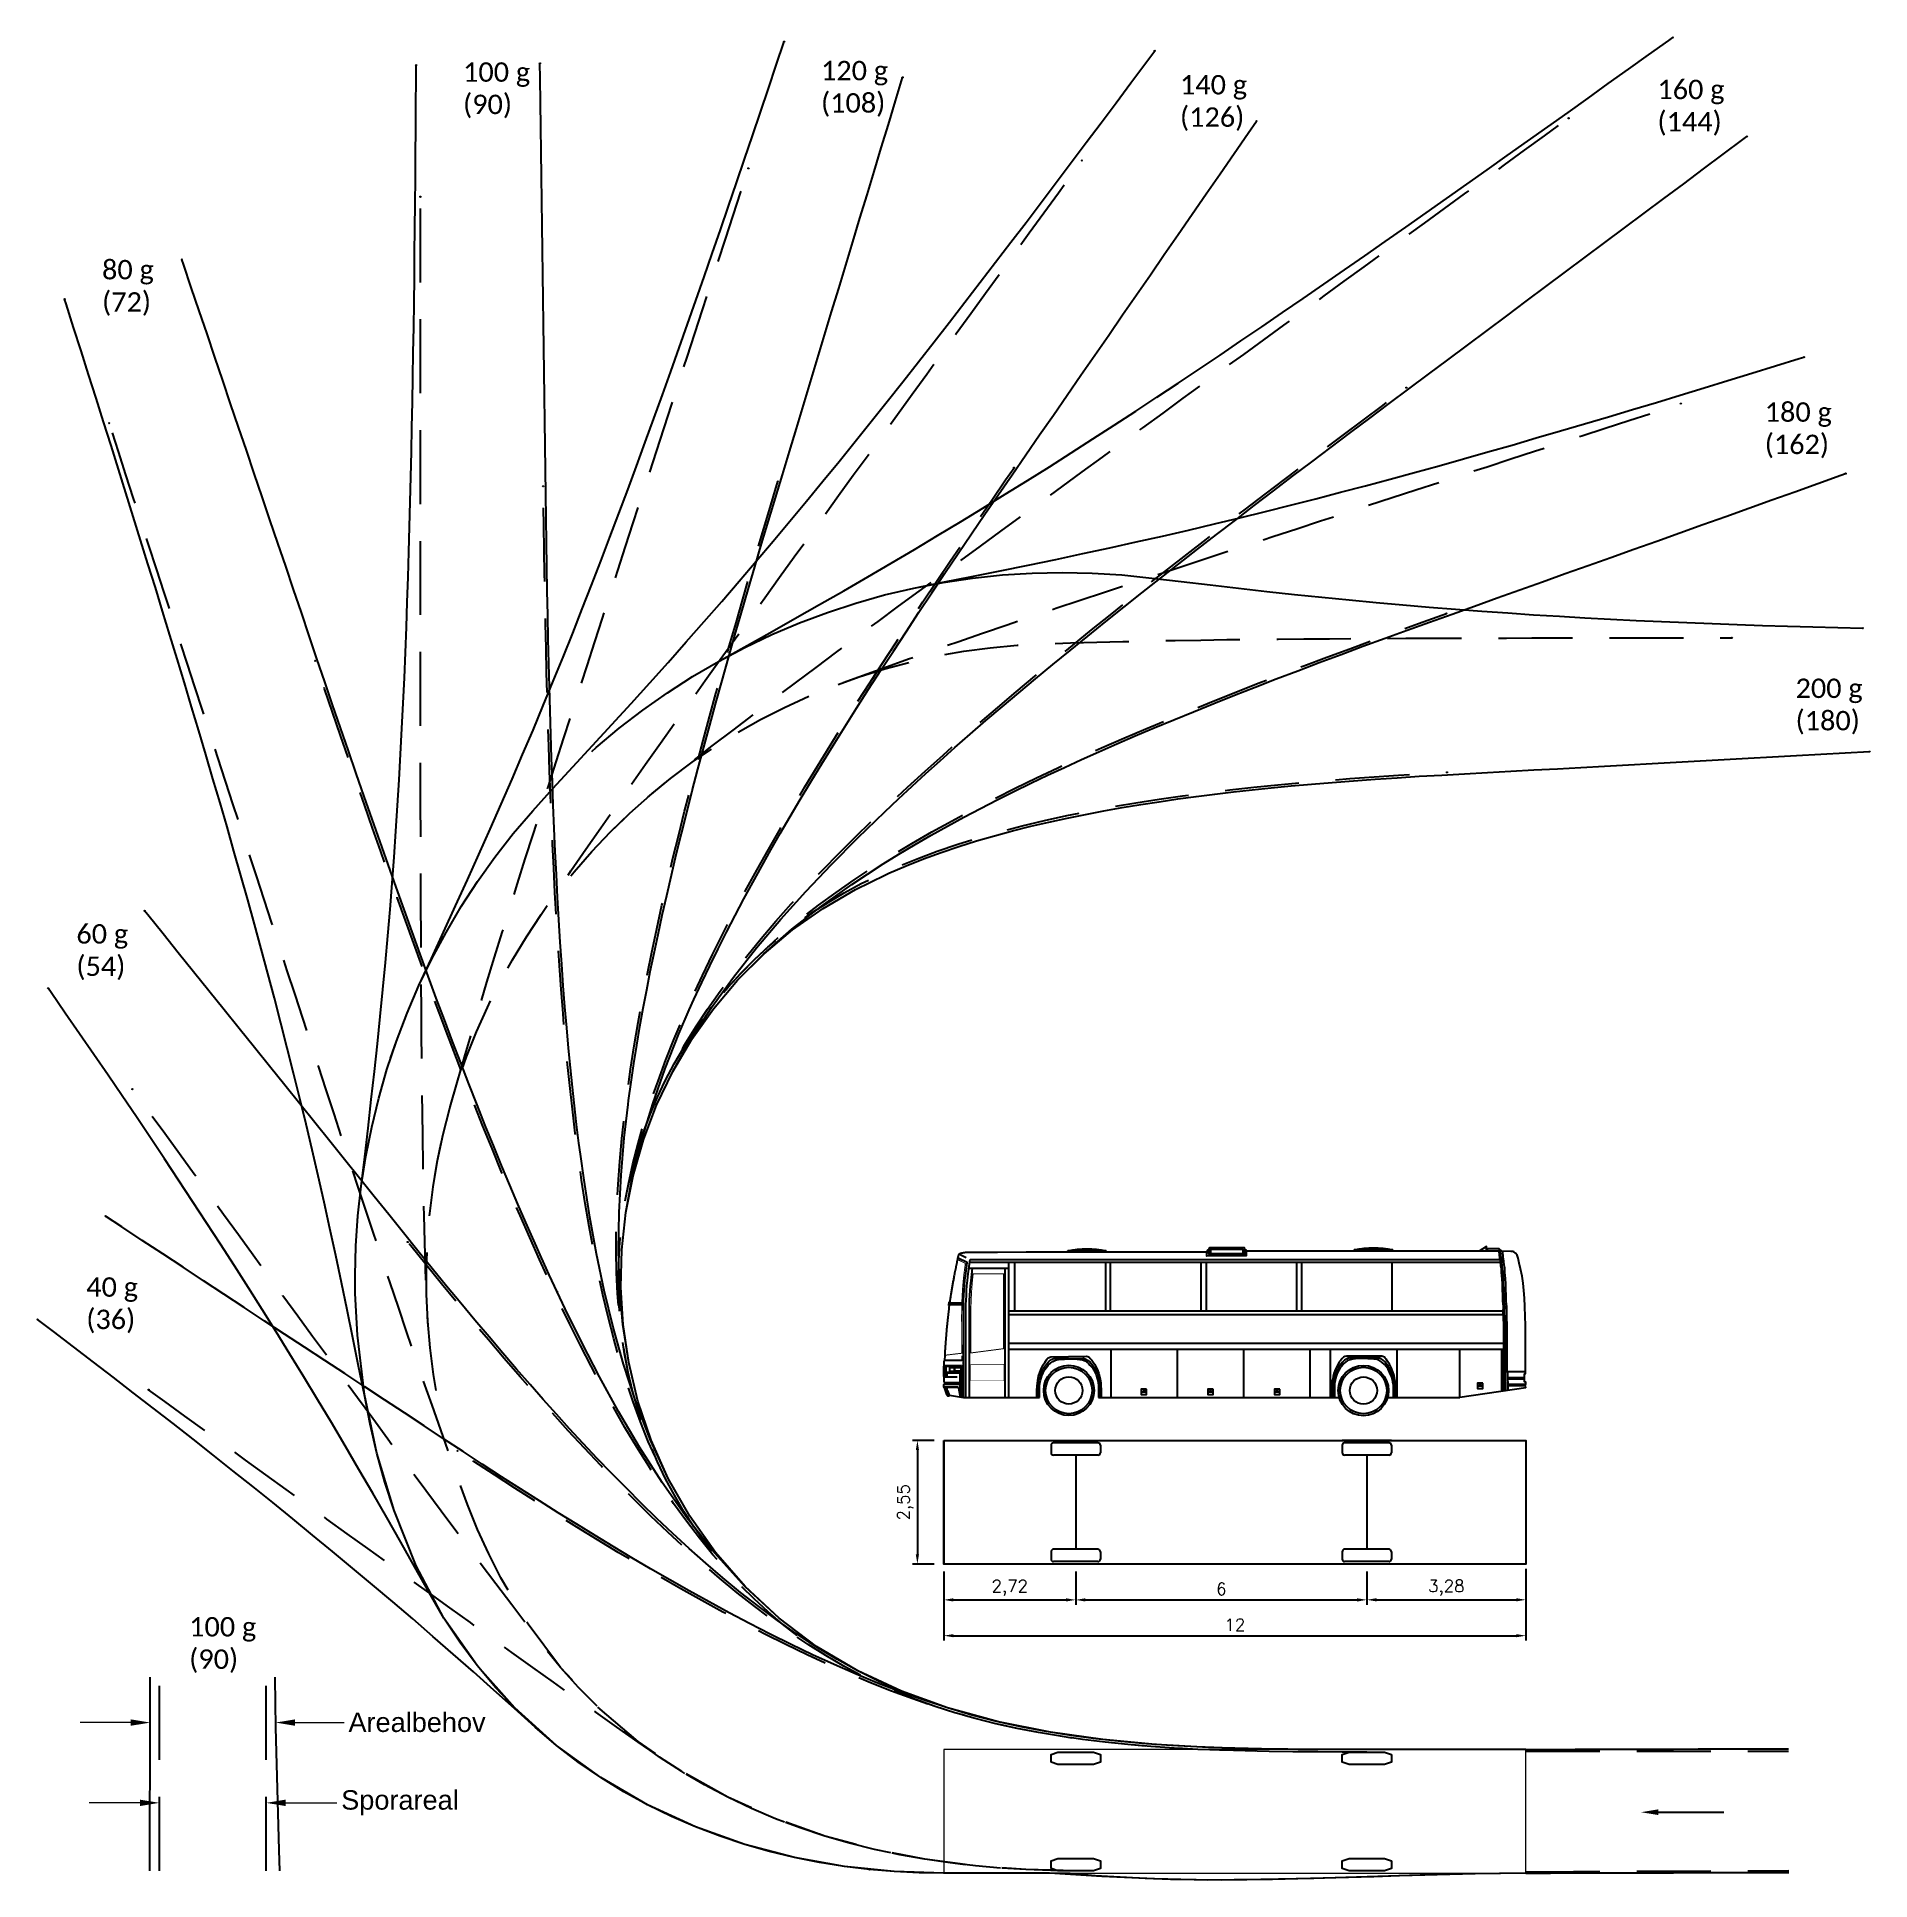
# Model space of a CAD drawing. Header units: millimetres. Extents: x -36.1 to 1.7, y -0.2 to 37.8.
import ezdxf
from ezdxf import colors
from ezdxf.entities.mleader import LeaderData, LeaderLine
from ezdxf.math import Vec2, Vec3

# ---------------------------------------------------------------- set-up
doc = ezdxf.new("R2010")
doc.units = ezdxf.units.MM
doc.linetypes.add('DASHEDX2', pattern=[1.5, 1, -0.5])
doc.layers.add('Tekst', color=4, linetype='Continuous')
doc.styles.add('BT standard', font='sanss___.ttf')
doc.styles.add('Legend', font='CALIBRI.TTF')
doc.styles.get("Standard").update_dxf_attribs({"font": 'romans'})
doc.dimstyles.new('ISO-25', dxfattribs={"dimtxt": 2.5, "dimasz": 2.5, "dimexe": 1.25, "dimexo": 0.625, "dimtad": 1, "dimtxsty": 'Standard', "dimcen": 2.5, "dimadec": 0, "dimazin": 0, "dimtfac": 1, "dimtmove": 0, "dimatfit": 3, "dimfxl": 1, "dimarcsym": 0})

# ---------------------------------------------------------------- blocks, each defined once
blk = doc.blocks.new('*U3197')
at = {"color": 1, "linetype": 'Continuous', "lineweight": 0, "ltscale": 1.524}
blk.add_lwpolyline([(0, 1.275), (-12, 1.275), (-12, -1.275), (0, -1.275), (0, 1.275), (0, 1.275)], close=True, dxfattribs=at)
at = {"color": 2, "linetype": 'Continuous', "ltscale": 1.524, "flags": 128}
for points in [[(-9.228, 1.018752), (-9.228, 1.177248), (-9.08576, 1.225), (-8.35424, 1.225), (-8.212, 1.177248), (-8.212, 1.018752), (-8.35424, 0.971), (-9.08576, 0.971)], [(-9.228, -1.177248), (-9.228, -1.018752), (-9.08576, -0.971), (-8.35424, -0.971), (-8.212, -1.018752), (-8.212, -1.177248), (-8.35424, -1.225), (-9.08576, -1.225)]]:
    blk.add_lwpolyline(points, close=True, dxfattribs=at)
blk = doc.blocks.new('*U3196')
at = {"color": 2, "linetype": 'Continuous', "ltscale": 1.524, "flags": 128}
for points in [[(-0.508, 1.018752), (-0.508, 1.177248), (-0.36576, 1.225), (0.36576, 1.225), (0.508, 1.177248), (0.508, 1.018752), (0.36576, 0.971), (-0.36576, 0.971)], [(-0.508, -1.177248), (-0.508, -1.018752), (-0.36576, -0.971), (0.36576, -0.971), (0.508, -1.018752), (0.508, -1.177248), (0.36576, -1.225), (-0.36576, -1.225)]]:
    blk.add_lwpolyline(points, close=True, dxfattribs=at)
at = {"rotation": 180}
blk.add_blockref('*U3197', (-2.72, 0), dxfattribs=at)
blk = doc.blocks.new('*U3198')
at = {"color": 2, "lineweight": 0}
blk.add_circle((0, 0), 0.0127, dxfattribs=at)
blk = doc.blocks.new('*U3199')
at = {"color": 2, "lineweight": 0}
blk.add_circle((0, 0), 0.0127, dxfattribs=at)
blk = doc.blocks.new('*U3200')
at = {"color": 1, "lineweight": 0}
blk.add_circle((0, 0), 0.0127, dxfattribs=at)
blk = doc.blocks.new('*U3201')
at = {"color": 1, "lineweight": 0}
blk.add_circle((0, 0), 0.0127, dxfattribs=at)
blk = doc.blocks.new('*U3202')
at = {"color": 1, "lineweight": 0}
blk.add_circle((0, 0), 0.0127, dxfattribs=at)
blk = doc.blocks.new('*U3203')
at = {"color": 2, "lineweight": 0}
blk.add_circle((0, 0), 0.0127, dxfattribs=at)
blk = doc.blocks.new('*U3204')
at = {"color": 2, "lineweight": 0}
blk.add_circle((0, 0), 0.0127, dxfattribs=at)
blk = doc.blocks.new('*U3205')
at = {"color": 1, "lineweight": 0}
blk.add_circle((0, 0), 0.0127, dxfattribs=at)
blk = doc.blocks.new('*U3206')
at = {"color": 1, "lineweight": 0}
blk.add_circle((0, 0), 0.0127, dxfattribs=at)
blk = doc.blocks.new('*U3207')
at = {"color": 1, "lineweight": 0}
blk.add_circle((0, 0), 0.0127, dxfattribs=at)
blk = doc.blocks.new('*U3208')
at = {"color": 1, "lineweight": 0}
blk.add_circle((0, 0), 0.0127, dxfattribs=at)
blk = doc.blocks.new('*U3209')
at = {"color": 2, "lineweight": 0}
blk.add_circle((0, 0), 0.0127, dxfattribs=at)
blk = doc.blocks.new('*U3210')
at = {"color": 2, "lineweight": 0}
blk.add_circle((0, 0), 0.0127, dxfattribs=at)
blk = doc.blocks.new('*U3211')
at = {"color": 1, "lineweight": 0}
blk.add_circle((0, 0), 0.0127, dxfattribs=at)
blk = doc.blocks.new('*U3212')
at = {"color": 1, "lineweight": 0}
blk.add_circle((0, 0), 0.0127, dxfattribs=at)
blk = doc.blocks.new('*U3213')
at = {"color": 1, "lineweight": 0}
blk.add_circle((0, 0), 0.0127, dxfattribs=at)
blk = doc.blocks.new('*U3214')
at = {"color": 2, "lineweight": 0}
blk.add_circle((0, 0), 0.0127, dxfattribs=at)
blk = doc.blocks.new('*U3215')
at = {"color": 2, "lineweight": 0}
blk.add_circle((0, 0), 0.0127, dxfattribs=at)
blk = doc.blocks.new('*U3216')
at = {"color": 1, "lineweight": 0}
blk.add_circle((0, 0), 0.0127, dxfattribs=at)
blk = doc.blocks.new('*U3217')
at = {"color": 1, "lineweight": 0}
blk.add_circle((0, 0), 0.0127, dxfattribs=at)
blk = doc.blocks.new('*U3218')
at = {"color": 2, "lineweight": 0}
blk.add_circle((0, 0), 0.0127, dxfattribs=at)
blk = doc.blocks.new('*U3219')
at = {"color": 2, "lineweight": 0}
blk.add_circle((0, 0), 0.0127, dxfattribs=at)
blk = doc.blocks.new('*U3220')
at = {"color": 1, "lineweight": 0}
blk.add_circle((0, 0), 0.0127, dxfattribs=at)
blk = doc.blocks.new('*U3221')
at = {"color": 1, "lineweight": 0}
blk.add_circle((0, 0), 0.0127, dxfattribs=at)
blk = doc.blocks.new('*U3222')
at = {"color": 2, "lineweight": 0}
blk.add_circle((0, 0), 0.0127, dxfattribs=at)
blk = doc.blocks.new('*U3223')
at = {"color": 2, "lineweight": 0}
blk.add_circle((0, 0), 0.0127, dxfattribs=at)
blk = doc.blocks.new('*U3224')
at = {"color": 1, "lineweight": 0}
blk.add_circle((0, 0), 0.0127, dxfattribs=at)
blk = doc.blocks.new('*U3225')
at = {"color": 1, "lineweight": 0}
blk.add_circle((0, 0), 0.0127, dxfattribs=at)
blk = doc.blocks.new('*U3226')
at = {"color": 2, "lineweight": 0}
blk.add_circle((0, 0), 0.0127, dxfattribs=at)
blk = doc.blocks.new('*U3227')
at = {"color": 2, "lineweight": 0}
blk.add_circle((0, 0), 0.0127, dxfattribs=at)
blk = doc.blocks.new('*U3228')
at = {"color": 1, "lineweight": 0}
blk.add_circle((0, 0), 0.0127, dxfattribs=at)
blk = doc.blocks.new('*U3229')
at = {"color": 1, "lineweight": 0}
blk.add_circle((0, 0), 0.0127, dxfattribs=at)
blk = doc.blocks.new('*U3230')
at = {"color": 2, "lineweight": 0}
blk.add_circle((0, 0), 0.0127, dxfattribs=at)
blk = doc.blocks.new('*U3231')
at = {"color": 2, "lineweight": 0}
blk.add_circle((0, 0), 0.0127, dxfattribs=at)
blk = doc.blocks.new('*U3232')
at = {"color": 1, "lineweight": 0}
blk.add_circle((0, 0), 0.0127, dxfattribs=at)
blk = doc.blocks.new('*U3233')
at = {"color": 1, "lineweight": 0}
blk.add_circle((0, 0), 0.0127, dxfattribs=at)
blk = doc.blocks.new('*U3234')
at = {"color": 2, "lineweight": 0}
blk.add_circle((0, 0), 0.0127, dxfattribs=at)
blk = doc.blocks.new('*U3235')
at = {"color": 2, "lineweight": 0}
blk.add_circle((0, 0), 0.0127, dxfattribs=at)
blk = doc.blocks.new('*U3236')
at = {"color": 1, "lineweight": 0}
blk.add_circle((0, 0), 0.0127, dxfattribs=at)
blk = doc.blocks.new('*U3237')
at = {"color": 1, "lineweight": 0}
blk.add_circle((0, 0), 0.0127, dxfattribs=at)
blk = doc.blocks.new('*D3239')
at = {"color": 0, "lineweight": -2, "transparency": 16777216}
for p, q in [((2.72, -0.15), (2.72, -0.838)), ((8.72, -0.15), (8.72, -0.838)), ((2.92, -0.738), (8.52, -0.738))]:
    blk.add_line(p, q, dxfattribs=at)
at = {"color": 0, "transparency": 16777216}
for points in [[(2.92, -0.705), (2.92, -0.772), (2.72, -0.738)], [(8.52, -0.705), (8.52, -0.772), (8.72, -0.738)]]:
    blk.add_solid(points, dxfattribs=at)
at = {"layer": 'Defpoints', "color": 0, "transparency": 16777216}
for p in [(2.72, 0.05), (8.72, 0.05), (8.72, -0.738)]:
    blk.add_point(p, dxfattribs=at)
at = {"color": 0, "transparency": 16777216, "insert": (5.72, -0.513), "char_height": 0.25, "attachment_point": 5}
blk.add_mtext('6', dxfattribs=at)
blk = doc.blocks.new('*D3240')
at = {"color": 0, "lineweight": -2, "transparency": 16777216}
for p, q in [((0, -0.2), (0, -1.577)), ((12, -0.2), (12, -1.577)), ((0.2, -1.477), (11.8, -1.477))]:
    blk.add_line(p, q, dxfattribs=at)
at = {"color": 0, "transparency": 16777216}
for points in [[(0.2, -1.443), (0.2, -1.51), (0, -1.477)], [(11.8, -1.443), (11.8, -1.51), (12, -1.477)]]:
    blk.add_solid(points, dxfattribs=at)
at = {"layer": 'Defpoints', "color": 0, "transparency": 16777216}
for p in [(0, 0), (12, 0), (12, -1.477)]:
    blk.add_point(p, dxfattribs=at)
at = {"color": 0, "transparency": 16777216, "insert": (6, -1.252), "char_height": 0.25, "attachment_point": 5}
blk.add_mtext('12', dxfattribs=at)
blk = doc.blocks.new('*D3241')
at = {"color": 0, "lineweight": -2, "transparency": 16777216}
for p, q in [((0, -0.15), (0, -0.838)), ((2.72, -0.2), (2.72, -0.838)), ((0.2, -0.738), (2.52, -0.738))]:
    blk.add_line(p, q, dxfattribs=at)
at = {"color": 0, "transparency": 16777216}
for points in [[(0.2, -0.705), (0.2, -0.772), (0, -0.738)], [(2.52, -0.705), (2.52, -0.772), (2.72, -0.738)]]:
    blk.add_solid(points, dxfattribs=at)
at = {"layer": 'Defpoints', "color": 0, "transparency": 16777216}
for p in [(0, 0.05), (2.72, 0), (2.72, -0.738)]:
    blk.add_point(p, dxfattribs=at)
at = {"color": 0, "transparency": 16777216, "insert": (1.36, -0.489), "char_height": 0.25, "attachment_point": 5}
blk.add_mtext('2,72', dxfattribs=at)
blk = doc.blocks.new('*D3242')
at = {"color": 0, "lineweight": -2, "transparency": 16777216}
for p, q in [((-0.2, 2.55), (-0.644, 2.55)), ((-0.544, 2.35), (-0.544, 0.2)), ((-0.2, 0), (-0.644, 0))]:
    blk.add_line(p, q, dxfattribs=at)
at = {"color": 0, "transparency": 16777216}
for points in [[(-0.577, 2.35), (-0.511, 2.35), (-0.544, 2.55)], [(-0.577, 0.2), (-0.511, 0.2), (-0.544, 0)]]:
    blk.add_solid(points, dxfattribs=at)
at = {"layer": 'Defpoints', "color": 0, "transparency": 16777216}
for p in [(0, 2.55), (-0.544, 0), (0, 0)]:
    blk.add_point(p, dxfattribs=at)
at = {"color": 0, "transparency": 16777216, "insert": (-0.793, 1.275), "char_height": 0.25, "attachment_point": 5, "rotation": 90}
blk.add_mtext('2,55', dxfattribs=at)
blk = doc.blocks.new('*D3243')
at = {"color": 0, "lineweight": -2, "transparency": 16777216}
for p, q in [((8.72, -0.15), (8.72, -0.837)), ((12, -0.1), (12, -0.837)), ((8.92, -0.737), (11.8, -0.737))]:
    blk.add_line(p, q, dxfattribs=at)
at = {"color": 0, "transparency": 16777216}
for points in [[(8.92, -0.704), (8.92, -0.77), (8.72, -0.737)], [(11.8, -0.704), (11.8, -0.77), (12, -0.737)]]:
    blk.add_solid(points, dxfattribs=at)
at = {"layer": 'Defpoints', "color": 0, "transparency": 16777216}
for p in [(8.72, 0.05), (12, 0.1), (12, -0.737)]:
    blk.add_point(p, dxfattribs=at)
at = {"color": 0, "transparency": 16777216, "insert": (10.36, -0.488), "char_height": 0.25, "attachment_point": 5}
blk.add_mtext('3,28', dxfattribs=at)
blk = doc.blocks.new('A$C45201630')
for p, q in [((0, 2.55), (0, 0)), ((2.212, 2.45), (2.212, 2.296)), ((3.178, 2.5), (2.262, 2.5)), ((3.228, 2.45), (3.228, 2.296)), ((9.228, 2.55), (8.212, 2.55)), ((8.212, 2.45), (8.212, 2.296)), ((9.178, 2.5), (8.262, 2.5)), ((9.228, 2.45), (9.228, 2.296)), ((3.178, 2.246), (2.262, 2.246)), ((2.72, 2.246), (2.72, 0.304)), ((9.178, 2.246), (8.262, 2.246)), ((8.72, 2.246), (8.72, 0.304)), ((2.212, 0.254), (2.212, 0.1)), ((3.178, 0.304), (2.262, 0.304)), ((3.178, 0.05), (2.262, 0.05)), ((3.228, 0.254), (3.228, 0.1)), ((8.212, 0.254), (8.212, 0.1)), ((9.178, 0.304), (8.262, 0.304)), ((9.178, 0.05), (8.262, 0.05)), ((9.228, 0.254), (9.228, 0.1))]:
    blk.add_line(p, q)
at = {"linetype": 'Continuous'}
for points in [[(2.561, 6.459, -0.10736), (3.34, 6.459, -0.10736)], [(9.257, 6.449), (9.257, 6.469, 0.414214), (9.247, 6.479), (8.469, 6.479, 0.414214), (8.459, 6.469), (8.459, 6.449)], [(8.469, 6.479, -0.10736), (9.248, 6.479, -0.10736)], [(3.349, 6.429), (3.349, 6.449, 0.414214), (3.339, 6.459), (2.561, 6.459, 0.414214), (2.551, 6.449), (2.551, 6.429)], [(0.379, 4.295), (0.379, 4.215, -0.414214), (0.359, 4.195), (0.016, 4.195, 0.414214), (0, 4.179), (0, 4.095), (0.359, 4.095, -0.414214), (0.379, 4.075), (0.379, 3.936), (0.06, 3.936)], [(1.937, 3.433), (1.938, 3.568), (1.942, 3.616), (1.945, 3.661), (1.948, 3.705), (1.96, 3.761), (1.968, 3.821), (1.982, 3.871), (2.002, 3.925), (2.022, 3.969), (2.053, 4.024), (2.077, 4.066), (2.116, 4.122), (2.15, 4.161), (2.18, 4.193), (2.219, 4.218, -0.142638), (2.283, 4.237), (2.864, 4.245, -0.14119), (2.928, 4.227), (2.976, 4.197), (3.014, 4.161), (3.044, 4.127), (3.072, 4.092), (3.099, 4.052), (3.12, 4.015), (3.14, 3.977), (3.159, 3.93), (3.179, 3.879), (3.191, 3.835), (3.2, 3.79), (3.209, 3.746), (3.215, 3.712), (3.22, 3.677), (3.223, 3.432)], [(9.307, 3.433), (9.305, 3.584), (9.3, 3.632), (9.297, 3.677), (9.293, 3.721), (9.28, 3.777), (9.271, 3.837), (9.256, 3.887), (9.237, 3.941), (9.216, 3.984), (9.184, 4.039), (9.159, 4.081), (9.12, 4.136), (9.085, 4.175), (9.054, 4.206), (9.016, 4.231, 0.142638), (8.951, 4.249), (8.371, 4.249, 0.14119), (8.307, 4.231), (8.259, 4.201), (8.221, 4.163), (8.192, 4.129), (8.164, 4.094), (8.138, 4.054), (8.117, 4.017), (8.098, 3.979), (8.079, 3.931), (8.06, 3.88), (8.048, 3.836), (8.04, 3.791), (8.032, 3.746), (8.026, 3.713), (8.021, 3.677), (8.021, 3.433)], [(0.06, 3.868), (0, 3.868), (0, 4.08), (0.344, 4.08, -0.414214), (0.364, 4.06), (0.364, 3.951), (0.06, 3.951), (0.06, 3.856)], [(0.276, 3.856), (0, 3.856), (0, 3.766, 0.414214), (0.02, 3.746), (0.339, 3.746)], [(0.116, 4.054), (0.2, 4.054, -0.414214), (0.216, 4.038), (0.216, 3.99, -0.414214), (0.2, 3.974), (0.116, 3.974)], [(0.302, 3.638), (0.008, 3.638), (0, 3.652), (0, 3.692, -0.414214), (0.02, 3.712), (0.339, 3.712)], [(0, 3.652), (0.283, 3.652, -0.359834), (0.303, 3.636), (0.339, 3.444)]]:
    blk.add_lwpolyline(points, format="xyb", dxfattribs=at)
for points in [[(5.424, 6.451), (5.443, 6.482), (5.465, 6.483), (5.486, 6.53), (6.189, 6.53), (6.201, 6.486), (6.219, 6.486), (6.234, 6.45), (6.234, 6.352), (5.425, 6.35)], [(6.163, 6.494), (6.163, 6.394), (5.505, 6.394), (5.505, 6.494)], [(11.959, 3.811), (11.644, 3.811), (11.644, 3.846), (11.957, 3.846)], [(4.18, 3.606), (4.07, 3.606), (4.07, 3.497), (4.18, 3.497)], [(5.55, 3.606), (5.441, 3.606), (5.441, 3.496), (5.55, 3.496)], [(6.926, 3.606), (6.816, 3.606), (6.816, 3.496), (6.926, 3.496)], [(11.11, 3.727), (11, 3.727), (11, 3.618), (11.11, 3.618)]]:
    blk.add_lwpolyline(points, close=True, dxfattribs=at)
for points in [[(5.465, 6.483), (5.451, 6.429), (5.462, 6.397), (5.486, 6.37)], [(5.486, 6.53), (5.486, 6.37), (6.189, 6.37)], [(6.189, 6.53), (6.189, 6.371)], [(6.201, 6.486), (6.215, 6.429), (6.212, 6.395), (6.189, 6.371)], [(11.186, 6.449), (11.186, 6.549), (11.034, 6.449)], [(11.502, 6.449), (11.448, 6.498), (11.198, 6.498), (11.198, 6.449)], [(11.448, 6.498), (11.448, 6.449)], [(5.425, 6.429), (3.802, 6.429), (2.58, 6.429), (1.701, 6.428), (1.109, 6.427), (0.746, 6.427), (0.555, 6.426), (0.479, 6.425), (0.461, 6.424), (0.453, 6.423), (0.446, 6.422), (0.44, 6.421), (0.434, 6.42), (0.428, 6.419), (0.422, 6.418), (0.417, 6.417), (0.412, 6.417), (0.407, 6.416), (0.402, 6.415), (0.397, 6.414), (0.392, 6.413), (0.387, 6.412), (0.382, 6.411), (0.377, 6.41), (0.373, 6.409), (0.368, 6.408), (0.364, 6.407), (0.359, 6.406), (0.355, 6.405), (0.351, 6.404), (0.348, 6.403), (0.344, 6.402), (0.34, 6.401), (0.337, 6.4), (0.334, 6.399), (0.331, 6.398), (0.328, 6.397), (0.325, 6.396), (0.323, 6.394), (0.32, 6.393), (0.317, 6.391), (0.315, 6.39), (0.312, 6.388), (0.31, 6.385), (0.307, 6.381), (0.304, 6.375), (0.302, 6.368), (0.299, 6.359), (0.295, 6.348), (0.292, 6.334), (0.288, 6.318), (0.284, 6.299), (0.28, 6.279), (0.275, 6.257), (0.271, 6.234), (0.266, 6.21), (0.261, 6.184), (0.256, 6.158), (0.251, 6.132), (0.245, 6.105), (0.24, 6.078), (0.235, 6.051), (0.23, 6.025), (0.224, 5.999), (0.219, 5.974), (0.214, 5.949), (0.21, 5.926), (0.205, 5.903), (0.201, 5.881), (0.197, 5.86), (0.193, 5.839), (0.189, 5.818), (0.185, 5.797), (0.182, 5.777), (0.178, 5.757), (0.175, 5.737), (0.171, 5.716), (0.168, 5.696), (0.164, 5.676), (0.161, 5.655), (0.157, 5.634), (0.153, 5.613), (0.15, 5.592), (0.146, 5.57), (0.142, 5.548), (0.139, 5.526), (0.135, 5.504), (0.131, 5.482), (0.128, 5.46), (0.125, 5.437), (0.122, 5.415), (0.118, 5.392), (0.116, 5.369), (0.113, 5.346), (0.11, 5.322), (0.107, 5.297), (0.104, 5.271), (0.101, 5.244), (0.098, 5.216), (0.095, 5.188), (0.091, 5.158), (0.088, 5.128), (0.085, 5.098), (0.082, 5.067), (0.078, 5.035), (0.075, 5.003), (0.071, 4.972), (0.068, 4.94), (0.065, 4.908), (0.062, 4.877), (0.058, 4.846), (0.056, 4.816), (0.053, 4.786), (0.05, 4.758), (0.048, 4.73), (0.046, 4.702), (0.044, 4.675), (0.042, 4.647), (0.04, 4.619), (0.037, 4.59), (0.035, 4.559), (0.033, 4.528), (0.031, 4.495), (0.029, 4.462), (0.027, 4.429), (0.024, 4.397), (0.022, 4.365), (0.021, 4.336), (0.019, 4.309)], [(0.405, 3.433), (0.403, 5.125), (0.404, 5.251), (0.407, 5.349), (0.409, 5.441), (0.415, 5.543), (0.42, 5.65), (0.428, 5.744), (0.437, 5.851), (0.451, 5.988), (0.483, 6.219), (0.295, 6.309)], [(0.464, 6.316), (0.313, 6.388)], [(0.454, 4.431), (0.454, 5.125), (0.454, 5.25), (0.457, 5.348), (0.46, 5.439), (0.466, 5.54), (0.471, 5.647), (0.478, 5.74), (0.487, 5.847), (0.501, 5.982), (0.542, 6.278)], [(0.517, 6.098), (1.338, 6.098)], [(0.528, 4.431), (0.527, 5.125), (0.528, 5.249), (0.531, 5.346), (0.533, 5.436), (0.539, 5.536), (0.544, 5.643), (0.551, 5.734), (0.561, 5.839), (0.575, 5.973), (0.592, 6.098)], [(0.534, 6.224), (9.569, 6.224)], [(0.542, 6.278), (11.469, 6.278)], [(1.262, 3.433), (1.262, 6.098)], [(1.338, 3.433), (1.338, 6.224)], [(1.464, 5.222), (1.464, 6.224)], [(3.341, 5.222), (3.341, 6.224)], [(3.44, 5.222), (3.44, 6.224)], [(5.309, 5.222), (5.309, 6.224)], [(5.416, 5.222), (5.416, 6.224)], [(11.501, 6.449), (6.234, 6.45)], [(7.281, 5.222), (7.281, 6.224)], [(7.379, 5.222), (7.379, 6.224)], [(9.246, 5.222), (9.246, 6.224)], [(9.569, 6.224), (11.476, 6.224)], [(11.534, 5.193), (11.536, 5.308), (11.525, 5.42), (11.524, 5.54), (11.517, 5.664), (11.514, 5.772), (11.509, 5.881), (11.496, 6.009), (11.494, 6.098), (11.484, 6.149), (11.475, 6.238), (11.465, 6.313), (11.451, 6.442)], [(11.56, 5.193), (11.563, 5.309), (11.551, 5.421), (11.55, 5.541), (11.544, 5.665), (11.54, 5.773), (11.535, 5.883), (11.523, 6.011), (11.52, 6.1), (11.51, 6.153), (11.501, 6.241), (11.491, 6.316), (11.477, 6.444)], [(11.996, 3.631), (11.994, 3.677), (11.646, 3.674), (11.646, 3.713), (12, 3.712), (12, 3.754), (11.973, 3.758), (11.973, 3.92), (11.993, 3.926), (11.993, 3.991), (11.989, 4.924), (11.983, 5.103), (11.976, 5.314), (11.971, 5.483), (11.956, 5.639), (11.942, 5.795), (11.921, 5.933), (11.891, 6.088), (11.864, 6.207), (11.843, 6.307), (11.817, 6.368), (11.786, 6.408), (11.752, 6.438), (11.729, 6.447), (11.692, 6.448), (11.501, 6.449)], [(11.604, 5.192), (11.606, 5.311), (11.595, 5.423), (11.594, 5.542), (11.587, 5.667), (11.584, 5.775), (11.579, 5.886), (11.566, 6.013), (11.564, 6.105), (11.553, 6.16), (11.544, 6.246), (11.534, 6.321), (11.521, 6.449)], [(0.102, 5.407), (0.096, 5.329)], [(0.105, 5.329), (0.096, 5.329)], [(1.338, 5.222), (9.569, 5.222)], [(1.338, 5.146), (9.569, 5.146)], [(9.569, 5.222), (11.534, 5.222)], [(9.569, 5.146), (11.535, 5.146)], [(11.548, 3.566), (11.543, 4.916), (11.537, 5.089), (11.534, 5.19)], [(11.573, 3.962), (11.569, 4.916), (11.563, 5.09), (11.56, 5.19)], [(11.616, 3.962), (11.612, 4.917), (11.607, 5.091), (11.604, 5.192)], [(0.019, 4.309), (0.013, 4.195)], [(0.454, 3.433), (0.454, 4.431)], [(0.528, 3.433), (0.528, 4.431)], [(1.338, 4.554), (9.569, 4.554)], [(1.338, 4.431), (9.569, 4.431)], [(1.918, 3.433), (1.918, 3.579), (1.924, 3.675), (1.94, 3.785), (1.955, 3.875), (1.978, 3.951), (2.015, 4.037), (2.047, 4.107), (2.081, 4.158), (2.119, 4.211), (2.132, 4.232), (2.15, 4.25), (2.207, 4.275), (2.933, 4.286), (2.966, 4.277), (2.994, 4.264), (3.019, 4.238), (3.053, 4.202), (3.082, 4.165), (3.105, 4.121), (3.133, 4.076), (3.157, 4.033), (3.176, 3.985), (3.198, 3.926), (3.213, 3.873), (3.223, 3.819), (3.232, 3.78), (3.236, 3.734), (3.24, 3.672), (3.241, 3.609), (3.243, 3.551), (3.244, 3.433)], [(1.973, 3.433), (1.97, 3.594), (1.971, 3.67), (1.982, 3.733), (1.992, 3.79), (2.005, 3.836), (2.022, 3.882), (2.048, 3.945), (2.079, 4.005), (2.114, 4.052), (2.153, 4.098), (2.204, 4.149), (2.249, 4.178), (2.304, 4.204), (2.367, 4.217), (2.427, 4.222), (2.491, 4.226), (2.546, 4.23), (2.632, 4.23), (2.694, 4.231), (2.75, 4.225), (2.803, 4.221), (2.86, 4.21), (2.912, 4.192), (2.952, 4.16), (2.986, 4.133), (3.01, 4.103), (3.039, 4.071), (3.065, 4.043), (3.094, 3.995), (3.116, 3.955), (3.139, 3.912), (3.151, 3.875), (3.163, 3.828), (3.174, 3.786), (3.185, 3.739), (3.188, 3.68), (3.191, 3.432)], [(3.453, 3.433), (3.453, 4.431)], [(4.816, 3.433), (4.816, 4.431)], [(6.186, 3.433), (6.186, 4.431)], [(7.552, 3.433), (7.552, 4.431)], [(7.973, 3.433), (7.973, 4.431)], [(9.327, 3.433), (9.324, 3.595), (9.317, 3.692), (9.3, 3.801), (9.284, 3.891), (9.26, 3.967), (9.222, 4.052), (9.189, 4.122), (9.154, 4.172), (9.116, 4.225), (9.102, 4.245), (9.084, 4.264), (9.027, 4.288), (8.301, 4.29), (8.268, 4.281), (8.24, 4.267), (8.215, 4.241), (8.182, 4.204), (8.153, 4.167), (8.131, 4.122), (8.103, 4.077), (8.08, 4.034), (8.061, 3.985), (8.04, 3.927), (8.026, 3.873), (8.017, 3.819), (8.008, 3.78), (8.004, 3.734), (8.002, 3.672), (8.002, 3.609), (8, 3.551), (8, 3.433)], [(9.271, 3.433), (9.273, 3.61), (9.271, 3.686), (9.259, 3.749), (9.248, 3.806), (9.234, 3.852), (9.216, 3.897), (9.19, 3.96), (9.158, 4.02), (9.123, 4.067), (9.083, 4.112), (9.031, 4.162), (8.986, 4.191), (8.931, 4.216), (8.868, 4.228), (8.807, 4.232), (8.744, 4.235), (8.688, 4.239), (8.602, 4.238), (8.541, 4.237), (8.485, 4.231), (8.431, 4.226), (8.375, 4.214), (8.323, 4.196), (8.284, 4.164), (8.25, 4.136), (8.226, 4.106), (8.197, 4.074), (8.172, 4.045), (8.143, 3.997), (8.122, 3.957), (8.1, 3.913), (8.088, 3.876), (8.076, 3.829), (8.066, 3.787), (8.056, 3.74), (8.053, 3.68), (8.053, 3.433)], [(9.348, 3.433), (9.348, 4.431)], [(9.569, 4.554), (11.544, 4.554)], [(9.569, 4.431), (11.545, 4.431)], [(10.637, 3.433), (10.637, 4.431)], [(11.503, 3.559), (11.503, 4.431)], [(0.116, 4.08), (0.116, 3.951)], [(0.339, 3.444), (0.339, 3.936)], [(0.351, 3.442), (0.351, 3.936)], [(0.364, 3.439), (0.364, 3.936)], [(0.379, 3.437), (0.379, 3.936)], [(11.993, 3.963), (11.572, 3.962)], [(11.572, 3.962), (11.578, 3.57)], [(11.623, 3.963), (11.629, 3.578)], [(0.008, 3.638), (0.053, 3.496), (0.069, 3.491), (0.071, 3.618), (0.058, 3.611), (0.069, 3.491), (0.078, 3.472), (0.111, 3.466), (0.119, 3.481), (0.082, 3.577)], [(0.013, 3.746), (0.013, 3.712)], [(0.119, 3.481), (0.405, 3.433), (1.973, 3.433)], [(3.191, 3.433), (8.153, 3.433)], [(4.07, 3.551), (4.18, 3.551)], [(5.441, 3.551), (5.55, 3.551)], [(6.816, 3.551), (6.926, 3.551)], [(9.15, 3.433), (10.637, 3.433)], [(11.996, 3.631), (10.637, 3.433)], [(11, 3.672), (11.11, 3.672)]]:
    blk.add_lwpolyline(points, dxfattribs=at)
for points, const_width in [([(0.281, 6.28), (0.445, 6.201), (0.417, 5.992), (0.402, 5.855), (0.393, 5.747), (0.385, 5.653), (0.38, 5.544), (0.374, 5.442), (0.372, 5.35), (0.369, 5.252), (0.368, 5.126), (0.369, 4.347), (0.008, 4.304)], 0.02), ([(0.368, 5.366), (0.101, 5.367)], 0.0799)]:
    blk.add_lwpolyline(points, dxfattribs=dict(at, const_width=const_width))
for points, const_width in [([(0.558, 4.353), (1.232, 4.441), (1.232, 5.982), (0.606, 5.982), (0.604, 5.969), (0.59, 5.837), (0.581, 5.731), (0.574, 5.641), (0.569, 5.534), (0.563, 5.434), (0.561, 5.345), (0.558, 5.249), (0.557, 5.125)], 0.02), ([(1.236, 4.117), (0.557, 4.117), (0.557, 3.777), (1.236, 3.777)], 0.00998)]:
    blk.add_lwpolyline(points, close=True, dxfattribs=dict(at, const_width=const_width))
for points in [[(0.04, 4.059), (0.028, 4.058, 0.408459), (0.02, 4.05), (0.019, 3.901, 0.419828), (0.028, 3.892), (0.041, 3.893, 0.412935), (0.049, 3.901), (0.049, 4.05, 0.415657)], [(0.351, 4.039), (0.351, 3.991, -0.414214), (0.335, 3.975), (0.247, 3.975, -0.414214), (0.231, 3.991), (0.231, 4.039, -0.414214), (0.247, 4.055), (0.335, 4.055, -0.414214)]]:
    blk.add_lwpolyline(points, format="xyb", close=True, dxfattribs=at)
blk.add_lwpolyline([(0, 2.55), (12, 2.55), (12, 0), (0, 0)], close=True)
for centre, radius in [((2.578, 3.58), 0.519), ((2.578, 3.58), 0.479), ((2.578, 3.58), 0.28), ((8.651, 3.578), 0.519), ((8.651, 3.578), 0.479), ((8.651, 3.578), 0.28), ((4.128, 3.574), 0.00875), ((5.499, 3.573), 0.00875), ((6.874, 3.573), 0.00875), ((11.058, 3.695), 0.00875)]:
    blk.add_circle(centre, radius, dxfattribs=at)
for centre, start, end in [((2.262, 2.45), 90, 180), ((2.262, 2.296), 180, 270), ((3.178, 2.45), 0, 90), ((3.178, 2.296), 270, 0), ((8.262, 2.45), 90, 180), ((8.262, 2.296), 180, 270), ((9.178, 2.45), 0, 90), ((9.178, 2.296), 270, 0), ((2.262, 0.254), 90, 180), ((2.262, 0.1), 180, 270), ((3.178, 0.254), 0, 90), ((3.178, 0.1), 270, 0), ((8.262, 0.254), 90, 180), ((8.262, 0.1), 180, 270), ((9.178, 0.254), 0, 90), ((9.178, 0.1), 270, 0)]:
    blk.add_arc(centre, 0.05, start, end)
dim = blk.add_linear_dim(base=(-0.544, 0), p1=(0, 2.55), p2=(0, 0), angle=270, dimstyle='ISO-25', override={"dimtxt": 0.25, "dimasz": 0.2, "dimexe": 0.1, "dimexo": 0.2, "dimgap": 0.1})
dim.commit()
dim.dimension.update_dxf_attribs({"geometry": '*D3242', "text_midpoint": (-0.793, 1.275)})
for base, p1, p2, picture, middle in [((2.72, -0.738), (0, 0.05), (2.72, 0), '*D3241', (1.36, -0.489)), ((12, -1.477), (0, 0), (12, 0), '*D3240', (6, -1.252)), ((8.72, -0.738), (2.72, 0.05), (8.72, 0.05), '*D3239', (5.72, -0.513)), ((12, -0.737), (8.72, 0.05), (12, 0.1), '*D3243', (10.36, -0.488))]:
    dim = blk.add_linear_dim(base=base, p1=p1, p2=p2, dimstyle='ISO-25', override={"dimtxt": 0.25, "dimasz": 0.2, "dimexe": 0.1, "dimexo": 0.2, "dimgap": 0.1})
    dim.commit()
    dim.dimension.update_dxf_attribs({"geometry": picture, "text_midpoint": middle})
blk = doc.blocks.new('signatur')
at = {"color": 1, "linetype": 'Continuous', "ltscale": 1.524, "flags": 128}
for points in [[(875.573, 75.73), (875.575, 76.108), (875.577, 76.618), (875.579, 77.128), (875.58, 77.638), (875.582, 78.147), (875.583, 78.657), (875.584, 79.166), (875.585, 79.675), (875.585, 79.721)], [(878.256, 75.73), (878.244, 76.155), (878.23, 76.66), (878.215, 77.166), (878.2, 77.672), (878.186, 78.178), (878.171, 78.684), (878.164, 79.191), (878.162, 79.698), (878.162, 79.721)]]:
    blk.add_lwpolyline(points, dxfattribs=at)
at = {"color": 2, "linetype": 'DASHEDX2', "ltscale": 1.524, "flags": 128}
for points in [[(875.773, 75.73), (875.773, 75.732), (875.773, 76.241), (875.773, 76.751), (875.773, 77.26), (875.773, 77.766), (875.773, 78.275), (875.773, 78.784), (875.773, 79.293), (875.773, 79.721)], [(877.974, 75.73), (877.974, 75.732), (877.974, 76.241), (877.974, 76.751), (877.974, 77.26), (877.974, 77.766), (877.974, 78.275), (877.974, 78.784), (877.974, 79.293), (877.974, 79.721)]]:
    blk.add_lwpolyline(points, dxfattribs=at)
at = {"layer": 'Tekst', "insert": (876.387, 80.96), "char_height": 0.4, "attachment_point": 1, "style": 'Legend'}
blk.add_mtext_dynamic_manual_height_columns('100 g \\P(90)', width=2.42155, gutter_width=12.5, heights=[0], dxfattribs=at)
ml = blk.add_multileader_mtext('Standard')
ml.set_content('', color=256)
ml.set_leader_properties(lineweight=9)
ml.build(insert=Vec2(0, 0))
ml.multileader.update_dxf_attribs({"text_right_attachment_type": 6, "dogleg_length": 0.1, "arrow_head_size": 0.4})
ctx = ml.context
ctx.base_point, ctx.char_height, ctx.arrow_head_size, ctx.landing_gap_size, ctx.plane_origin = Vec3(874.047, 79.085), 0.6, 0.4, 0.09, Vec3(875.584, 78.785)
ctx.right_attachment, ctx.text_align_type = 6, 2
notes = []
notes.append((ctx, [(0, (1, 1, 0), (874.327, 78.785), (-1, 0), 0.1, [(0, [(875.584, 78.785)], 0, [])])]))
ctx.mtext.insert, ctx.mtext.alignment, ctx.mtext.flow_direction = Vec3(874.137, 79.385), 3, 5
ml = blk.add_multileader_mtext('Standard')
ml.set_content('Arealbehov', color=256, style='BT standard')
ml.set_leader_properties(lineweight=9)
ml.build(insert=Vec2(0, 0))
ml.multileader.update_dxf_attribs({"text_right_attachment_type": 6, "dogleg_length": 0.1, "arrow_head_size": 0.4})
ctx = ml.context
ctx.base_point, ctx.char_height, ctx.arrow_head_size, ctx.landing_gap_size, ctx.plane_origin = Vec3(879.581, 78.784), 0.4, 0.4, 0.09, Vec3(878.124, 78.784)
ctx.right_attachment = 6
notes.append((ctx, [(0, (1, 1, 0), (879.526, 78.784), (1, 0), 0.0548, [(0, [(878.169, 78.785)], 0, [])])]))
ctx.mtext.insert, ctx.mtext.flow_direction = Vec3(879.671, 78.991), 5
ml = blk.add_multileader_mtext('Standard')
ml.set_content('', color=256)
ml.set_leader_properties(lineweight=9)
ml.build(insert=Vec2(0, 0))
ml.multileader.update_dxf_attribs({"text_right_attachment_type": 6, "dogleg_length": 0.1, "arrow_head_size": 0.4})
ctx = ml.context
ctx.base_point, ctx.char_height, ctx.arrow_head_size, ctx.landing_gap_size, ctx.plane_origin = Vec3(874.237, 77.43), 0.6, 0.4, 0.09, Vec3(875.773, 77.13)
ctx.right_attachment, ctx.text_align_type = 6, 2
notes.append((ctx, [(0, (1, 1, 0), (874.517, 77.13), (-1, 0), 0.1, [(0, [(875.773, 77.13)], 0, [])])]))
ctx.mtext.insert, ctx.mtext.alignment, ctx.mtext.flow_direction = Vec3(874.327, 77.73), 3, 5
ml = blk.add_multileader_mtext('Standard')
ml.set_content('Sporareal', color=256, style='BT standard')
ml.set_leader_properties(lineweight=9)
ml.build(insert=Vec2(0, 0))
ml.multileader.update_dxf_attribs({"text_right_attachment_type": 6, "dogleg_length": 0.1, "arrow_head_size": 0.4})
ctx = ml.context
ctx.base_point, ctx.char_height, ctx.arrow_head_size, ctx.landing_gap_size, ctx.plane_origin = Vec3(879.431, 77.13), 0.4, 0.4, 0.09, Vec3(877.929, 77.13)
ctx.right_attachment = 6
notes.append((ctx, [(0, (1, 1, 0), (879.331, 77.13), (1, 0), 0.1, [(0, [(877.974, 77.13)], 0, [])])]))
ctx.mtext.insert, ctx.mtext.flow_direction = Vec3(879.521, 77.39), 5
for ctx, leaders in notes:
    for number, flags, end, landing, length, lines in leaders:
        leader = LeaderData()
        leader.index, (leader.has_last_leader_line, leader.has_dogleg_vector, leader.attachment_direction) = number, flags
        leader.last_leader_point, leader.dogleg_vector, leader.dogleg_length = Vec3(end), Vec3(landing), length
        for number, points, colour, breaks in lines:
            line = LeaderLine()
            line.index, line.vertices, line.color, line.breaks = number, Vec3.list(points), colors.encode_raw_color(colour), breaks
            leader.lines.append(line)
        ctx.leaders.append(leader)
blk = doc.blocks.new('BUS 12 A')
at = {"color": 1, "linetype": 'Continuous', "ltscale": 1.524, "flags": 128}
for points in [[(-29.504, 13.416), (-29.493, 13.539), (-29.425, 14.152), (-29.331, 14.761), (-29.211, 15.366), (-29.066, 15.965), (-28.896, 16.558), (-28.7, 17.143), (-28.48, 17.719), (-28.236, 18.285), (-27.979, 18.842), (-27.727, 19.39), (-27.48, 19.93), (-27.238, 20.464), (-27, 20.99), (-26.768, 21.512), (-26.54, 22.029), (-26.317, 22.541), (-26.099, 23.05), (-25.885, 23.556), (-25.675, 24.059), (-25.469, 24.56), (-25.266, 25.058), (-25.067, 25.555), (-24.871, 26.051), (-24.679, 26.544), (-24.488, 27.037), (-24.301, 27.529), (-24.115, 28.02), (-23.932, 28.51), (-23.751, 28.999), (-23.572, 29.488), (-23.395, 29.976), (-23.219, 30.464), (-23.044, 30.951), (-22.871, 31.438), (-22.699, 31.924), (-22.529, 32.411), (-22.359, 32.897), (-22.191, 33.383), (-22.023, 33.868), (-21.856, 34.354), (-21.69, 34.839), (-21.525, 35.325), (-21.36, 35.81), (-21.196, 36.295), (-21.033, 36.78), (-20.87, 37.264), (-20.707, 37.749)], [(-23.62, 23.968), (-23.115, 24.324), (-22.597, 24.657), (-22.064, 24.968), (-21.53, 25.267), (-21.005, 25.562), (-20.489, 25.853), (-19.981, 26.142), (-19.48, 26.428), (-18.986, 26.713), (-18.499, 26.997), (-18.019, 27.281), (-17.544, 27.565), (-17.074, 27.848), (-16.609, 28.132), (-16.149, 28.416), (-15.692, 28.7), (-15.24, 28.985), (-14.791, 29.271), (-14.345, 29.557), (-13.902, 29.844), (-13.461, 30.132), (-13.023, 30.42), (-12.587, 30.709), (-12.153, 30.998), (-11.721, 31.288), (-11.291, 31.579), (-10.862, 31.87), (-10.435, 32.162), (-10.009, 32.455), (-9.584, 32.747), (-9.16, 33.041), (-8.738, 33.334), (-8.316, 33.628), (-7.895, 33.923), (-7.474, 34.218), (-7.055, 34.513), (-6.636, 34.808), (-6.218, 35.104), (-5.8, 35.4), (-5.383, 35.696), (-4.966, 35.993), (-4.549, 36.289), (-4.133, 36.586), (-3.718, 36.883), (-3.302, 37.18), (-2.887, 37.478), (-2.472, 37.775), (-2.389, 37.835)], [(-29.549, 11.938), (-29.552, 12.307), (-29.536, 12.924), (-29.493, 13.539), (-29.427, 14.151), (-29.355, 14.755), (-29.286, 15.35), (-29.219, 15.936), (-29.154, 16.514), (-29.092, 17.084), (-29.034, 17.649), (-28.979, 18.208), (-28.927, 18.761), (-28.878, 19.31), (-28.832, 19.855), (-28.789, 20.396), (-28.749, 20.934), (-28.711, 21.469), (-28.677, 22.001), (-28.644, 22.531), (-28.614, 23.059), (-28.587, 23.585), (-28.561, 24.109), (-28.537, 24.632), (-28.515, 25.153), (-28.495, 25.673), (-28.476, 26.192), (-28.459, 26.71), (-28.443, 27.228), (-28.428, 27.744), (-28.415, 28.26), (-28.402, 28.775), (-28.39, 29.289), (-28.38, 29.803), (-28.37, 30.316), (-28.361, 30.829), (-28.353, 31.342), (-28.345, 31.854), (-28.338, 32.365), (-28.331, 32.877), (-28.325, 33.388), (-28.32, 33.899), (-28.315, 34.41), (-28.31, 34.92), (-28.306, 35.431), (-28.302, 35.941), (-28.298, 36.451), (-28.295, 36.961), (-28.293, 37.266)], [(-28.82, 16.793), (-28.7, 17.143), (-28.48, 17.719), (-28.236, 18.285), (-27.968, 18.841), (-27.677, 19.384), (-27.363, 19.915), (-27.027, 20.432), (-26.669, 20.935), (-26.291, 21.421), (-25.892, 21.892), (-25.476, 22.347), (-25.063, 22.794), (-24.656, 23.235), (-24.257, 23.67), (-23.865, 24.101), (-23.479, 24.527), (-23.1, 24.951), (-22.726, 25.371), (-22.358, 25.79), (-21.995, 26.206), (-21.638, 26.622), (-21.284, 27.035), (-20.935, 27.448), (-20.59, 27.861), (-20.248, 28.272), (-19.91, 28.684), (-19.575, 29.094), (-19.243, 29.505), (-18.913, 29.916), (-18.586, 30.326), (-18.261, 30.737), (-17.938, 31.147), (-17.617, 31.557), (-17.298, 31.968), (-16.98, 32.378), (-16.664, 32.789), (-16.349, 33.2), (-16.035, 33.611), (-15.722, 34.022), (-15.411, 34.433), (-15.1, 34.844), (-14.79, 35.255), (-14.481, 35.666), (-14.173, 36.077), (-13.866, 36.489), (-13.559, 36.9), (-13.252, 37.312), (-13.069, 37.559)], [(-24.908, 14.81), (-24.939, 15.04), (-24.987, 15.423), (-25.032, 15.807), (-25.074, 16.192), (-25.115, 16.588), (-25.154, 16.996), (-25.191, 17.416), (-25.227, 17.846), (-25.261, 18.284), (-25.293, 18.73), (-25.323, 19.183), (-25.351, 19.642), (-25.378, 20.106), (-25.402, 20.575), (-25.425, 21.048), (-25.447, 21.525), (-25.467, 22.005), (-25.485, 22.488), (-25.502, 22.973), (-25.518, 23.461), (-25.533, 23.95), (-25.546, 24.442), (-25.559, 24.935), (-25.571, 25.43), (-25.581, 25.926), (-25.591, 26.423), (-25.6, 26.921), (-25.609, 27.42), (-25.616, 27.92), (-25.624, 28.42), (-25.63, 28.921), (-25.637, 29.423), (-25.644, 29.926), (-25.651, 30.429), (-25.657, 30.932), (-25.664, 31.436), (-25.671, 31.94), (-25.678, 32.445), (-25.685, 32.95), (-25.691, 33.455), (-25.698, 33.96), (-25.705, 34.466), (-25.712, 34.972), (-25.719, 35.478), (-25.725, 35.984), (-25.732, 36.49), (-25.739, 36.997), (-25.743, 37.301)], [(-23.923, 15.838), (-23.914, 15.915), (-23.862, 16.297), (-23.805, 16.679), (-23.745, 17.06), (-23.68, 17.441), (-23.612, 17.821), (-23.541, 18.2), (-23.467, 18.579), (-23.389, 18.957), (-23.308, 19.342), (-23.221, 19.738), (-23.129, 20.145), (-23.032, 20.562), (-22.931, 20.987), (-22.825, 21.419), (-22.715, 21.857), (-22.601, 22.3), (-22.484, 22.749), (-22.364, 23.201), (-22.241, 23.658), (-22.115, 24.117), (-21.986, 24.579), (-21.855, 25.044), (-21.722, 25.511), (-21.587, 25.979), (-21.45, 26.45), (-21.312, 26.921), (-21.172, 27.394), (-21.03, 27.868), (-20.888, 28.344), (-20.744, 28.82), (-20.599, 29.297), (-20.455, 29.775), (-20.31, 30.254), (-20.165, 30.733), (-20.02, 31.213), (-19.874, 31.694), (-19.729, 32.176), (-19.583, 32.658), (-19.437, 33.14), (-19.291, 33.623), (-19.145, 34.106), (-18.999, 34.589), (-18.852, 35.073), (-18.706, 35.557), (-18.559, 36.042), (-18.413, 36.526), (-18.266, 37.011)], [(-22.663, 17.787), (-22.568, 17.999), (-22.407, 18.349), (-22.241, 18.697), (-22.071, 19.044), (-21.898, 19.388), (-21.72, 19.731), (-21.54, 20.072), (-21.356, 20.411), (-21.169, 20.749), (-20.98, 21.086), (-20.787, 21.423), (-20.585, 21.77), (-20.375, 22.126), (-20.156, 22.49), (-19.931, 22.861), (-19.698, 23.238), (-19.46, 23.62), (-19.217, 24.006), (-18.968, 24.396), (-18.715, 24.789), (-18.457, 25.185), (-18.196, 25.583), (-17.932, 25.983), (-17.664, 26.385), (-17.394, 26.788), (-17.121, 27.193), (-16.846, 27.599), (-16.568, 28.005), (-16.289, 28.412), (-16.008, 28.82), (-15.725, 29.229), (-15.442, 29.639), (-15.158, 30.05), (-14.874, 30.461), (-14.589, 30.874), (-14.304, 31.287), (-14.018, 31.7), (-13.732, 32.114), (-13.445, 32.529), (-13.158, 32.944), (-12.871, 33.36), (-12.584, 33.775), (-12.296, 34.192), (-12.009, 34.608), (-11.721, 35.025), (-11.432, 35.442), (-11.144, 35.859), (-10.971, 36.109)], [(-18.634, 21.87), (-18.353, 22.134), (-18.07, 22.397), (-17.785, 22.657), (-17.492, 22.921), (-17.187, 23.192), (-16.871, 23.468), (-16.547, 23.749), (-16.214, 24.033), (-15.873, 24.321), (-15.526, 24.611), (-15.172, 24.904), (-14.813, 25.198), (-14.449, 25.493), (-14.08, 25.79), (-13.708, 26.088), (-13.332, 26.386), (-12.952, 26.685), (-12.57, 26.985), (-12.185, 27.285), (-11.797, 27.585), (-11.407, 27.885), (-11.016, 28.186), (-10.622, 28.486), (-10.227, 28.787), (-9.831, 29.087), (-9.433, 29.388), (-9.034, 29.688), (-8.634, 29.989), (-8.233, 30.289), (-7.831, 30.59), (-7.428, 30.89), (-7.025, 31.191), (-6.621, 31.492), (-6.218, 31.794), (-5.813, 32.096), (-5.409, 32.398), (-5.004, 32.7), (-4.599, 33.003), (-4.194, 33.305), (-3.788, 33.608), (-3.383, 33.911), (-2.977, 34.214), (-2.571, 34.517), (-2.164, 34.82), (-1.758, 35.124), (-1.352, 35.427), (-0.945, 35.731), (-0.864, 35.791)], [(-25.388, 11.97), (-25.551, 12.321), (-25.712, 12.672), (-25.871, 13.029), (-26.034, 13.399), (-26.198, 13.781), (-26.364, 14.173), (-26.532, 14.575), (-26.7, 14.986), (-26.868, 15.403), (-27.037, 15.828), (-27.206, 16.259), (-27.374, 16.695), (-27.543, 17.135), (-27.711, 17.58), (-27.878, 18.029), (-28.046, 18.481), (-28.212, 18.936), (-28.378, 19.394), (-28.544, 19.855), (-28.709, 20.317), (-28.874, 20.782), (-29.038, 21.248), (-29.202, 21.716), (-29.366, 22.185), (-29.528, 22.656), (-29.691, 23.127), (-29.853, 23.6), (-30.015, 24.074), (-30.176, 24.549), (-30.338, 25.024), (-30.499, 25.5), (-30.66, 25.977), (-30.822, 26.454), (-30.983, 26.931), (-31.145, 27.409), (-31.307, 27.887), (-31.469, 28.366), (-31.631, 28.844), (-31.793, 29.323), (-31.955, 29.802), (-32.118, 30.282), (-32.28, 30.761), (-32.443, 31.241), (-32.605, 31.721), (-32.768, 32.201), (-32.93, 32.682), (-33.093, 33.162), (-33.125, 33.258)], [(-28.939, 8.051), (-29.103, 8.646), (-29.242, 9.246), (-29.362, 9.848), (-29.481, 10.441), (-29.598, 11.024), (-29.715, 11.599), (-29.833, 12.165), (-29.951, 12.724), (-30.071, 13.277), (-30.191, 13.823), (-30.314, 14.364), (-30.437, 14.899), (-30.563, 15.43), (-30.69, 15.956), (-30.819, 16.479), (-30.95, 16.998), (-31.082, 17.514), (-31.216, 18.027), (-31.352, 18.538), (-31.488, 19.046), (-31.627, 19.552), (-31.766, 20.056), (-31.907, 20.558), (-32.049, 21.059), (-32.192, 21.558), (-32.337, 22.056), (-32.482, 22.552), (-32.628, 23.048), (-32.775, 23.542), (-32.922, 24.036), (-33.071, 24.529), (-33.22, 25.021), (-33.369, 25.512), (-33.52, 26.003), (-33.67, 26.493), (-33.822, 26.982), (-33.974, 27.472), (-34.126, 27.96), (-34.278, 28.448), (-34.431, 28.936), (-34.584, 29.424), (-34.738, 29.911), (-34.892, 30.398), (-35.046, 30.885), (-35.2, 31.371), (-35.355, 31.857), (-35.51, 32.343), (-35.541, 32.44)], [(-24.581, 23.196), (-24.108, 23.592), (-23.62, 23.968), (-23.115, 24.324), (-22.597, 24.657), (-22.064, 24.968), (-21.519, 25.257), (-20.962, 25.522), (-20.394, 25.763), (-19.817, 25.98), (-19.231, 26.172), (-18.637, 26.34), (-18.037, 26.482), (-17.434, 26.604), (-16.84, 26.722), (-16.255, 26.84), (-15.678, 26.957), (-15.11, 27.075), (-14.55, 27.193), (-13.996, 27.312), (-13.449, 27.433), (-12.907, 27.555), (-12.37, 27.679), (-11.839, 27.804), (-11.311, 27.931), (-10.788, 28.06), (-10.268, 28.191), (-9.751, 28.323), (-9.237, 28.457), (-8.726, 28.592), (-8.217, 28.729), (-7.711, 28.867), (-7.206, 29.006), (-6.703, 29.147), (-6.202, 29.289), (-5.702, 29.432), (-5.204, 29.577), (-4.706, 29.722), (-4.21, 29.868), (-3.715, 30.015), (-3.221, 30.162), (-2.728, 30.311), (-2.236, 30.46), (-1.744, 30.61), (-1.253, 30.76), (-0.762, 30.911), (-0.272, 31.062), (0.217, 31.214), (0.315, 31.244)], [(-18.669, 20.796), (-18.341, 20.998), (-18.01, 21.195), (-17.676, 21.388), (-17.34, 21.576), (-17.001, 21.76), (-16.659, 21.939), (-16.316, 22.115), (-15.971, 22.288), (-15.624, 22.457), (-15.276, 22.623), (-14.926, 22.786), (-14.575, 22.947), (-14.219, 23.106), (-13.851, 23.268), (-13.471, 23.433), (-13.079, 23.599), (-12.678, 23.766), (-12.269, 23.934), (-11.852, 24.103), (-11.427, 24.272), (-10.997, 24.441), (-10.562, 24.61), (-10.121, 24.778), (-9.677, 24.946), (-9.228, 25.114), (-8.776, 25.282), (-8.321, 25.448), (-7.863, 25.615), (-7.403, 25.781), (-6.94, 25.946), (-6.476, 26.112), (-6.01, 26.278), (-5.543, 26.445), (-5.075, 26.612), (-4.606, 26.78), (-4.135, 26.948), (-3.664, 27.116), (-3.193, 27.284), (-2.72, 27.453), (-2.247, 27.622), (-1.773, 27.791), (-1.299, 27.96), (-0.825, 28.13), (-0.35, 28.299), (0.126, 28.469), (0.601, 28.639), (1.077, 28.809), (1.173, 28.843)], [(-24.673, 23.114), (-24.581, 23.196), (-24.108, 23.592), (-23.62, 23.968), (-23.115, 24.324), (-22.597, 24.657), (-22.064, 24.968), (-21.519, 25.257), (-20.962, 25.522), (-20.394, 25.763), (-19.817, 25.98), (-19.231, 26.172), (-18.637, 26.34), (-18.037, 26.482), (-17.432, 26.599), (-16.822, 26.689), (-16.208, 26.754), (-15.593, 26.793), (-14.976, 26.806), (-14.359, 26.793), (-13.744, 26.754), (-13.131, 26.689), (-12.524, 26.618), (-11.928, 26.548), (-11.34, 26.48), (-10.76, 26.415), (-10.188, 26.353), (-9.622, 26.294), (-9.061, 26.239), (-8.506, 26.186), (-7.956, 26.137), (-7.41, 26.09), (-6.867, 26.047), (-6.328, 26.007), (-5.792, 25.969), (-5.259, 25.934), (-4.728, 25.901), (-4.199, 25.871), (-3.672, 25.843), (-3.147, 25.817), (-2.623, 25.793), (-2.101, 25.771), (-1.58, 25.75), (-1.06, 25.731), (-0.541, 25.714), (-0.023, 25.698), (0.495, 25.683), (1.011, 25.669), (1.527, 25.657)], [(-18.618, 20.573), (-18.548, 20.605), (-18.194, 20.757), (-17.836, 20.898), (-17.474, 21.03), (-17.109, 21.153), (-16.742, 21.268), (-16.372, 21.376), (-16, 21.476), (-15.626, 21.57), (-15.251, 21.658), (-14.874, 21.74), (-14.496, 21.817), (-14.118, 21.889), (-13.738, 21.956), (-13.357, 22.019), (-12.976, 22.078), (-12.594, 22.134), (-12.212, 22.185), (-11.829, 22.234), (-11.446, 22.279), (-11.061, 22.322), (-10.667, 22.363), (-10.259, 22.402), (-9.84, 22.44), (-9.411, 22.476), (-8.973, 22.51), (-8.527, 22.543), (-8.074, 22.573), (-7.615, 22.601), (-7.151, 22.628), (-6.682, 22.654), (-6.208, 22.68), (-5.731, 22.706), (-5.251, 22.732), (-4.768, 22.758), (-4.283, 22.785), (-3.795, 22.812), (-3.305, 22.838), (-2.814, 22.865), (-2.321, 22.892), (-1.826, 22.919), (-1.33, 22.946), (-0.833, 22.974), (-0.335, 23.001), (0.164, 23.028), (0.664, 23.056), (1.165, 23.083), (1.666, 23.11)], [(-5.417, 2.534), (-6.508, 2.534), (-7.599, 2.534), (-8.69, 2.534), (-9.781, 2.536), (-10.871, 2.548), (-11.962, 2.579), (-13.051, 2.64), (-14.137, 2.741), (-15.217, 2.892), (-16.286, 3.106), (-17.338, 3.393), (-17.338, 3.393), (-17.338, 3.393), (-18.287, 3.736), (-19.192, 4.158), (-20.038, 4.662), (-20.814, 5.244), (-21.511, 5.894), (-22.126, 6.598), (-22.655, 7.345), (-23.097, 8.122), (-23.452, 8.917), (-23.723, 9.718), (-23.913, 10.515), (-24.028, 11.299), (-24.074, 12.07), (-24.055, 12.84), (-23.971, 13.606), (-23.822, 14.362), (-23.61, 15.103), (-23.336, 15.822), (-23.004, 16.517), (-22.623, 17.187), (-22.204, 17.833), (-21.753, 18.458), (-21.277, 19.064), (-20.779, 19.653), (-20.264, 20.226), (-19.733, 20.786), (-19.189, 21.333), (-18.634, 21.87)], [(-5.417, 2.534), (-6.508, 2.534), (-7.599, 2.534), (-8.69, 2.534), (-9.781, 2.536), (-10.871, 2.548), (-11.962, 2.579), (-13.051, 2.64), (-14.137, 2.741), (-15.217, 2.892), (-16.286, 3.106), (-17.338, 3.393), (-17.338, 3.393), (-17.338, 3.393), (-18.287, 3.736), (-19.192, 4.158), (-20.038, 4.662), (-20.814, 5.244), (-21.511, 5.894), (-22.126, 6.598), (-22.655, 7.345), (-23.097, 8.122), (-23.452, 8.917), (-23.723, 9.718), (-23.913, 10.515), (-24.028, 11.299), (-24.074, 12.07), (-24.055, 12.84), (-23.971, 13.606), (-23.822, 14.362), (-23.61, 15.103), (-23.336, 15.822), (-23.003, 16.517), (-22.611, 17.18), (-22.165, 17.808), (-21.668, 18.395), (-21.125, 18.941), (-20.547, 19.45), (-19.941, 19.926), (-19.314, 20.374), (-18.669, 20.796)], [(-5.417, 2.534), (-6.508, 2.534), (-7.599, 2.534), (-8.69, 2.534), (-9.781, 2.536), (-10.871, 2.548), (-11.962, 2.579), (-13.051, 2.64), (-14.137, 2.741), (-15.217, 2.892), (-16.286, 3.106), (-17.338, 3.393), (-17.338, 3.393), (-17.338, 3.393), (-18.287, 3.736), (-19.192, 4.158), (-20.038, 4.662), (-20.814, 5.244), (-21.511, 5.894), (-22.126, 6.598), (-22.655, 7.345), (-23.097, 8.122), (-23.452, 8.917), (-23.723, 9.718), (-23.913, 10.515), (-24.028, 11.299), (-24.074, 12.07), (-24.055, 12.84), (-23.971, 13.606), (-23.822, 14.362), (-23.61, 15.103), (-23.336, 15.822), (-23.003, 16.517), (-22.611, 17.18), (-22.165, 17.808), (-21.668, 18.395), (-21.123, 18.939), (-20.533, 19.434), (-19.904, 19.878), (-19.24, 20.268), (-18.618, 20.573)], [(-18.746, 3.937), (-19.192, 4.158), (-19.625, 4.397), (-20.045, 4.651), (-20.452, 4.918), (-20.848, 5.196), (-21.232, 5.482), (-21.606, 5.775), (-21.97, 6.074), (-22.324, 6.376), (-22.668, 6.682), (-23.004, 6.991), (-23.331, 7.3), (-23.65, 7.611), (-23.961, 7.921), (-24.264, 8.231), (-24.56, 8.539), (-24.848, 8.846), (-25.13, 9.15), (-25.404, 9.452), (-25.673, 9.751), (-25.946, 10.06), (-26.224, 10.379), (-26.506, 10.706), (-26.792, 11.042), (-27.082, 11.386), (-27.373, 11.736), (-27.667, 12.092), (-27.963, 12.454), (-28.259, 12.82), (-28.557, 13.191), (-28.858, 13.564), (-29.16, 13.94), (-29.464, 14.318), (-29.769, 14.698), (-30.076, 15.08), (-30.384, 15.464), (-30.694, 15.849), (-31.004, 16.235), (-31.315, 16.622), (-31.627, 17.01), (-31.94, 17.399), (-32.253, 17.789), (-32.567, 18.18), (-32.882, 18.571), (-33.197, 18.963), (-33.512, 19.355), (-33.828, 19.748), (-33.891, 19.827)], [(-18.95, 0.064), (-19.464, 0.126), (-19.979, 0.208), (-20.493, 0.31), (-21.007, 0.433), (-21.519, 0.579), (-22.028, 0.747), (-22.533, 0.939), (-23.033, 1.155), (-23.526, 1.397), (-24.011, 1.663), (-24.487, 1.956), (-24.952, 2.275), (-25.403, 2.621), (-25.84, 2.993), (-26.259, 3.392), (-26.659, 3.817), (-27.038, 4.269), (-27.394, 4.746), (-27.723, 5.247), (-28.026, 5.771), (-28.32, 6.295), (-28.612, 6.811), (-28.9, 7.319), (-29.187, 7.819), (-29.473, 8.312), (-29.758, 8.798), (-30.042, 9.279), (-30.326, 9.753), (-30.61, 10.223), (-30.895, 10.688), (-31.18, 11.148), (-31.465, 11.605), (-31.751, 12.057), (-32.038, 12.507), (-32.325, 12.953), (-32.613, 13.397), (-32.901, 13.837), (-33.19, 14.276), (-33.48, 14.712), (-33.771, 15.147), (-34.062, 15.579), (-34.354, 16.01), (-34.646, 16.44), (-34.939, 16.868), (-35.232, 17.295), (-35.526, 17.72), (-35.82, 18.145), (-35.879, 18.23)], [(-5.417, 2.534), (-6.508, 2.534), (-7.599, 2.534), (-8.69, 2.534), (-9.781, 2.536), (-10.871, 2.548), (-11.962, 2.579), (-13.051, 2.64), (-14.137, 2.741), (-15.217, 2.892), (-16.286, 3.106), (-17.338, 3.393), (-17.338, 3.393), (-17.338, 3.393), (-18.287, 3.736), (-19.192, 4.158), (-20.038, 4.662), (-20.814, 5.244), (-21.511, 5.894), (-22.126, 6.598), (-22.655, 7.345), (-23.097, 8.122), (-23.452, 8.917), (-23.723, 9.718), (-23.913, 10.515), (-24.028, 11.299), (-24.074, 12.07), (-24.055, 12.84), (-23.971, 13.606), (-23.831, 14.364), (-23.643, 15.111), (-23.418, 15.848), (-23.16, 16.575), (-22.876, 17.291), (-22.663, 17.787)], [(-5.417, 2.534), (-6.508, 2.534), (-7.599, 2.534), (-8.69, 2.534), (-9.781, 2.536), (-10.871, 2.548), (-11.962, 2.579), (-13.051, 2.64), (-14.137, 2.741), (-15.217, 2.892), (-16.286, 3.106), (-17.338, 3.393), (-17.338, 3.393), (-17.338, 3.393), (-18.287, 3.736), (-19.192, 4.158), (-20.038, 4.662), (-20.814, 5.244), (-21.511, 5.894), (-22.126, 6.598), (-22.655, 7.345), (-23.097, 8.122), (-23.452, 8.917), (-23.723, 9.718), (-23.913, 10.515), (-24.033, 11.299), (-24.099, 12.068), (-24.123, 12.839), (-24.111, 13.61), (-24.07, 14.38), (-24.003, 15.148), (-23.923, 15.838)], [(-5.417, 2.534), (-6.508, 2.534), (-7.599, 2.534), (-8.69, 2.534), (-9.781, 2.536), (-10.871, 2.548), (-11.962, 2.579), (-13.051, 2.64), (-14.137, 2.741), (-15.217, 2.892), (-16.286, 3.106), (-17.338, 3.393), (-17.338, 3.393), (-17.338, 3.393), (-18.287, 3.736), (-19.192, 4.158), (-20.038, 4.662), (-20.814, 5.244), (-21.511, 5.894), (-22.126, 6.598), (-22.655, 7.345), (-23.097, 8.121), (-23.463, 8.912), (-23.767, 9.701), (-24.021, 10.482), (-24.234, 11.246), (-24.415, 11.997), (-24.573, 12.753), (-24.711, 13.512), (-24.832, 14.275), (-24.908, 14.81)], [(-5.417, 2.534), (-5.939, 2.534), (-6.46, 2.534), (-6.982, 2.534), (-7.504, 2.534), (-8.026, 2.534), (-8.547, 2.534), (-9.069, 2.534), (-9.591, 2.535), (-10.113, 2.538), (-10.634, 2.544), (-11.156, 2.554), (-11.677, 2.569), (-12.199, 2.589), (-12.72, 2.618), (-13.24, 2.654), (-13.76, 2.7), (-14.278, 2.757), (-14.795, 2.826), (-15.31, 2.908), (-15.823, 3.004), (-16.332, 3.116), (-16.838, 3.246), (-17.338, 3.392), (-17.338, 3.392), (-17.338, 3.392), (-17.819, 3.55), (-18.293, 3.719), (-18.761, 3.9), (-19.221, 4.089), (-19.675, 4.287), (-20.121, 4.491), (-20.562, 4.701), (-20.995, 4.915), (-21.422, 5.134), (-21.843, 5.356), (-22.257, 5.58), (-22.664, 5.806), (-23.066, 6.034), (-23.46, 6.263), (-23.849, 6.491), (-24.231, 6.72), (-24.607, 6.948), (-24.983, 7.179), (-25.365, 7.417), (-25.751, 7.66), (-26.141, 7.908), (-26.534, 8.161), (-26.93, 8.418), (-27.328, 8.679), (-27.728, 8.943), (-28.132, 9.209), (-28.537, 9.476), (-28.945, 9.744), (-29.355, 10.014), (-29.766, 10.285), (-30.179, 10.556), (-30.593, 10.829), (-31.008, 11.102), (-31.424, 11.376), (-31.841, 11.651), (-32.26, 11.926), (-32.678, 12.202), (-33.098, 12.478), (-33.518, 12.755), (-33.939, 13.032), (-34.36, 13.31), (-34.698, 13.532)], [(-5.417, -0.016), (-6.508, -0.027), (-7.599, -0.057), (-8.691, -0.089), (-9.786, -0.127), (-10.881, -0.146), (-11.979, -0.158), (-13.073, -0.129), (-14.161, -0.082), (-15.235, -0.016), (-16.326, -0.016), (-17.417, -0.016), (-17.417, -0.016), (-18.438, 0.02), (-19.464, 0.126), (-20.493, 0.31), (-21.519, 0.579), (-22.533, 0.939), (-23.526, 1.397), (-24.487, 1.956), (-25.403, 2.621), (-26.259, 3.392), (-27.038, 4.269), (-27.723, 5.247), (-28.296, 6.32), (-28.749, 7.465), (-29.103, 8.646), (-29.356, 9.852), (-29.506, 11.076), (-29.549, 11.938)], [(-5.417, 2.534), (-6.508, 2.534), (-7.599, 2.534), (-8.69, 2.534), (-9.781, 2.536), (-10.871, 2.548), (-11.962, 2.579), (-13.051, 2.64), (-14.137, 2.741), (-15.217, 2.892), (-16.286, 3.106), (-17.338, 3.393), (-17.338, 3.393), (-17.338, 3.393), (-18.287, 3.736), (-19.192, 4.158), (-20.038, 4.662), (-20.814, 5.244), (-21.512, 5.893), (-22.14, 6.587), (-22.706, 7.306), (-23.22, 8.038), (-23.689, 8.772), (-24.12, 9.502), (-24.515, 10.222), (-24.881, 10.927), (-25.222, 11.621), (-25.388, 11.97)], [(-5.417, -0.016), (-5.939, -0.019), (-6.46, -0.027), (-6.982, -0.039), (-7.504, -0.053), (-8.026, -0.07), (-8.549, -0.087), (-9.072, -0.104), (-9.595, -0.12), (-10.119, -0.134), (-10.643, -0.145), (-11.168, -0.152), (-11.693, -0.155), (-12.217, -0.151), (-12.741, -0.142), (-13.263, -0.124), (-13.783, -0.099), (-14.299, -0.066), (-14.809, -0.019), (-15.33, -0.016), (-15.852, -0.016), (-16.373, -0.016), (-16.895, -0.016), (-17.417, -0.016), (-17.417, -0.016), (-17.926, -0.006), (-18.438, 0.02), (-18.95, 0.064), (-19.464, 0.126), (-19.979, 0.208), (-20.493, 0.31), (-21.007, 0.433), (-21.519, 0.579), (-22.028, 0.747), (-22.533, 0.939), (-23.033, 1.155), (-23.526, 1.397), (-24.011, 1.663), (-24.487, 1.956), (-24.952, 2.275), (-25.403, 2.621), (-25.84, 2.993), (-26.267, 3.38), (-26.691, 3.76), (-27.112, 4.135), (-27.531, 4.504), (-27.948, 4.868), (-28.364, 5.227), (-28.778, 5.581), (-29.192, 5.931), (-29.604, 6.277), (-30.016, 6.619), (-30.428, 6.958), (-30.839, 7.293), (-31.25, 7.626), (-31.661, 7.957), (-32.072, 8.284), (-32.483, 8.61), (-32.894, 8.933), (-33.305, 9.255), (-33.715, 9.575), (-34.126, 9.893), (-34.537, 10.21), (-34.948, 10.525), (-35.36, 10.839), (-35.771, 11.152), (-36.1, 11.402)], [(-5.417, -0.016), (-6.508, -0.027), (-7.599, -0.057), (-8.691, -0.089), (-9.786, -0.127), (-10.881, -0.146), (-11.979, -0.158), (-13.073, -0.129), (-14.161, -0.082), (-15.235, -0.016), (-16.326, -0.016), (-17.417, -0.016), (-17.417, -0.016), (-18.438, 0.02), (-19.464, 0.126), (-20.493, 0.31), (-21.519, 0.579), (-22.533, 0.939), (-23.526, 1.397), (-24.487, 1.956), (-25.403, 2.621), (-26.259, 3.392), (-27.038, 4.269), (-27.723, 5.247), (-28.296, 6.32), (-28.749, 7.465), (-28.939, 8.051)], [(-5.417, 2.534), (-6.508, 2.534), (-7.599, 2.534), (-8.69, 2.534), (-9.781, 2.536), (-10.871, 2.548), (-11.962, 2.579), (-13.051, 2.64), (-14.137, 2.741), (-15.217, 2.892), (-16.286, 3.106), (-17.338, 3.393), (-17.338, 3.393), (-17.338, 3.393), (-18.287, 3.736), (-18.746, 3.937)], [(-5.417, 2.534), (-4.911, 2.537), (-4.404, 2.54), (-3.897, 2.542), (-3.389, 2.544), (-2.881, 2.545), (-2.373, 2.546), (-1.864, 2.547), (-1.355, 2.548), (-0.846, 2.549), (-0.336, 2.55), (-0.003, 2.55)], [(-5.417, -0.016), (-6.508, -0.027), (-7.599, -0.057), (-8.691, -0.089), (-9.786, -0.127), (-10.881, -0.146), (-11.979, -0.158), (-13.073, -0.129), (-14.161, -0.082), (-15.235, -0.016), (-16.326, -0.016), (-17.417, -0.016), (-17.417, -0.016), (-18.438, 0.02), (-18.95, 0.064)], [(-5.417, -0.016), (-4.911, -0.013), (-4.404, -0.01), (-3.897, -0.008), (-3.389, -0.006), (-2.881, -0.005), (-2.373, -0.004), (-1.864, -0.003), (-1.355, -0.002), (-0.846, -0.001), (-0.336, 0), (0, 0)]]:
    blk.add_lwpolyline(points, dxfattribs=at)
at = {"color": 2, "linetype": 'DASHEDX2', "ltscale": 1.524, "flags": 128}
for points in [[(-24.29, 21.454), (-23.892, 21.839), (-23.477, 22.208), (-23.048, 22.559), (-22.618, 22.894), (-22.189, 23.227), (-21.76, 23.556), (-21.331, 23.882), (-20.903, 24.206), (-20.475, 24.528), (-20.048, 24.847), (-19.622, 25.165), (-19.197, 25.481), (-18.772, 25.795), (-18.348, 26.107), (-17.925, 26.419), (-17.503, 26.729), (-17.082, 27.038), (-16.661, 27.347), (-16.24, 27.654), (-15.821, 27.961), (-15.402, 28.267), (-14.983, 28.572), (-14.565, 28.877), (-14.147, 29.182), (-13.73, 29.485), (-13.314, 29.789), (-12.897, 30.092), (-12.481, 30.395), (-12.065, 30.697), (-11.65, 30.999), (-11.235, 31.301), (-10.82, 31.603), (-10.406, 31.904), (-9.991, 32.205), (-9.577, 32.506), (-9.163, 32.807), (-8.749, 33.108), (-8.336, 33.408), (-7.922, 33.709), (-7.509, 34.009), (-7.096, 34.309), (-6.683, 34.61), (-6.27, 34.91), (-5.857, 35.21), (-5.444, 35.51), (-5.032, 35.809), (-4.619, 36.109), (-4.536, 36.169)], [(-28.048, 11.259), (-28.056, 11.369), (-28.081, 11.923), (-28.082, 12.478), (-28.06, 13.032), (-28.014, 13.585), (-27.945, 14.135), (-27.853, 14.682), (-27.738, 15.224), (-27.6, 15.762), (-27.45, 16.287), (-27.298, 16.809), (-27.144, 17.328), (-26.99, 17.844), (-26.834, 18.358), (-26.677, 18.87), (-26.519, 19.38), (-26.361, 19.887), (-26.203, 20.393), (-26.044, 20.897), (-25.885, 21.399), (-25.726, 21.9), (-25.567, 22.399), (-25.408, 22.898), (-25.248, 23.395), (-25.089, 23.89), (-24.93, 24.385), (-24.771, 24.879), (-24.611, 25.373), (-24.452, 25.865), (-24.293, 26.357), (-24.135, 26.848), (-23.976, 27.338), (-23.817, 27.828), (-23.658, 28.318), (-23.5, 28.807), (-23.341, 29.295), (-23.183, 29.784), (-23.025, 30.271), (-22.866, 30.759), (-22.708, 31.246), (-22.55, 31.733), (-22.392, 32.22), (-22.234, 32.706), (-22.076, 33.193), (-21.918, 33.679), (-21.761, 34.165), (-21.603, 34.65), (-21.445, 35.136)], [(-27.911, 14.354), (-27.853, 14.682), (-27.738, 15.224), (-27.6, 15.762), (-27.439, 16.292), (-27.256, 16.816), (-27.051, 17.331), (-26.825, 17.837), (-26.577, 18.334), (-26.308, 18.819), (-26.02, 19.292), (-25.715, 19.752), (-25.409, 20.203), (-25.102, 20.652), (-24.795, 21.098), (-24.487, 21.541), (-24.179, 21.981), (-23.871, 22.419), (-23.563, 22.855), (-23.255, 23.288), (-22.948, 23.72), (-22.64, 24.151), (-22.333, 24.579), (-22.027, 25.007), (-21.72, 25.433), (-21.414, 25.858), (-21.109, 26.282), (-20.804, 26.704), (-20.499, 27.126), (-20.194, 27.548), (-19.89, 27.968), (-19.586, 28.388), (-19.282, 28.807), (-18.979, 29.226), (-18.675, 29.644), (-18.373, 30.062), (-18.07, 30.479), (-17.767, 30.896), (-17.465, 31.312), (-17.163, 31.728), (-16.861, 32.144), (-16.559, 32.56), (-16.257, 32.975), (-15.956, 33.39), (-15.655, 33.805), (-15.353, 34.22), (-15.052, 34.635), (-14.751, 35.049), (-14.571, 35.298)], [(-27.882, 9.939), (-27.936, 10.267), (-28.008, 10.817), (-28.056, 11.369), (-28.081, 11.921), (-28.1, 12.464), (-28.115, 13.006), (-28.129, 13.545), (-28.141, 14.083), (-28.15, 14.618), (-28.159, 15.152), (-28.166, 15.684), (-28.172, 16.214), (-28.177, 16.742), (-28.182, 17.269), (-28.186, 17.795), (-28.189, 18.319), (-28.192, 18.842), (-28.194, 19.364), (-28.196, 19.885), (-28.197, 20.405), (-28.199, 20.924), (-28.2, 21.442), (-28.201, 21.959), (-28.202, 22.475), (-28.202, 22.991), (-28.203, 23.506), (-28.204, 24.021), (-28.204, 24.535), (-28.204, 25.049), (-28.205, 25.562), (-28.205, 26.075), (-28.205, 26.587), (-28.205, 27.099), (-28.206, 27.611), (-28.206, 28.123), (-28.206, 28.634), (-28.206, 29.145), (-28.206, 29.656), (-28.206, 30.166), (-28.206, 30.677), (-28.206, 31.187), (-28.206, 31.697), (-28.206, 32.207), (-28.206, 32.717), (-28.206, 33.226), (-28.206, 33.736), (-28.206, 34.245), (-28.206, 34.551)], [(-23.728, 14.898), (-23.607, 15.266), (-23.471, 15.628), (-23.32, 15.984), (-23.15, 16.342), (-22.961, 16.704), (-22.753, 17.069), (-22.527, 17.435), (-22.286, 17.802), (-22.03, 18.168), (-21.76, 18.532), (-21.478, 18.895), (-21.184, 19.256), (-20.88, 19.614), (-20.566, 19.969), (-20.244, 20.321), (-19.913, 20.671), (-19.576, 21.017), (-19.232, 21.361), (-18.882, 21.702), (-18.527, 22.04), (-18.167, 22.376), (-17.802, 22.709), (-17.433, 23.04), (-17.061, 23.369), (-16.685, 23.696), (-16.306, 24.02), (-15.924, 24.343), (-15.54, 24.664), (-15.154, 24.983), (-14.765, 25.301), (-14.375, 25.618), (-13.982, 25.933), (-13.588, 26.247), (-13.193, 26.56), (-12.796, 26.871), (-12.398, 27.182), (-11.999, 27.492), (-11.599, 27.801), (-11.197, 28.109), (-10.795, 28.417), (-10.393, 28.724), (-9.989, 29.03), (-9.585, 29.336), (-9.18, 29.641), (-8.775, 29.946), (-8.369, 30.25), (-7.962, 30.554), (-7.881, 30.614)], [(-25.037, 20.633), (-24.672, 21.051), (-24.29, 21.454), (-23.892, 21.839), (-23.477, 22.208), (-23.048, 22.559), (-22.604, 22.891), (-22.146, 23.204), (-21.675, 23.497), (-21.193, 23.77), (-20.699, 24.023), (-20.195, 24.254), (-19.681, 24.464), (-19.166, 24.655), (-18.654, 24.839), (-18.144, 25.021), (-17.634, 25.2), (-17.126, 25.377), (-16.62, 25.551), (-16.114, 25.724), (-15.611, 25.895), (-15.108, 26.065), (-14.606, 26.233), (-14.106, 26.4), (-13.607, 26.566), (-13.109, 26.731), (-12.612, 26.895), (-12.116, 27.058), (-11.621, 27.221), (-11.126, 27.383), (-10.633, 27.545), (-10.14, 27.706), (-9.648, 27.867), (-9.156, 28.028), (-8.665, 28.188), (-8.175, 28.348), (-7.685, 28.508), (-7.196, 28.667), (-6.707, 28.826), (-6.218, 28.985), (-5.73, 29.144), (-5.242, 29.303), (-4.754, 29.462), (-4.267, 29.62), (-3.78, 29.779), (-3.293, 29.937), (-2.806, 30.095), (-2.32, 30.253), (-2.223, 30.285)], [(-26.798, 6.57), (-27.027, 7.075), (-27.235, 7.59), (-27.423, 8.104), (-27.607, 8.615), (-27.788, 9.125), (-27.967, 9.634), (-28.143, 10.141), (-28.317, 10.647), (-28.49, 11.152), (-28.66, 11.656), (-28.829, 12.158), (-28.997, 12.659), (-29.164, 13.158), (-29.33, 13.657), (-29.494, 14.154), (-29.658, 14.651), (-29.822, 15.146), (-29.984, 15.641), (-30.146, 16.135), (-30.308, 16.628), (-30.469, 17.12), (-30.63, 17.612), (-30.79, 18.103), (-30.95, 18.594), (-31.11, 19.084), (-31.27, 19.573), (-31.429, 20.062), (-31.588, 20.551), (-31.747, 21.039), (-31.906, 21.527), (-32.064, 22.014), (-32.223, 22.502), (-32.381, 22.988), (-32.539, 23.475), (-32.698, 23.962), (-32.856, 24.448), (-33.014, 24.934), (-33.172, 25.42), (-33.329, 25.905), (-33.487, 26.391), (-33.645, 26.876), (-33.803, 27.361), (-33.96, 27.847), (-34.118, 28.332), (-34.276, 28.816), (-34.433, 29.301), (-34.591, 29.786), (-34.622, 29.883)], [(-23.656, 9.335), (-23.727, 9.556), (-23.832, 9.929), (-23.922, 10.306), (-23.995, 10.686), (-24.052, 11.069), (-24.093, 11.454), (-24.118, 11.84), (-24.126, 12.227), (-24.118, 12.614), (-24.093, 13.001), (-24.052, 13.388), (-23.994, 13.786), (-23.918, 14.194), (-23.826, 14.609), (-23.718, 15.031), (-23.595, 15.457), (-23.458, 15.887), (-23.308, 16.319), (-23.146, 16.753), (-22.973, 17.188), (-22.789, 17.624), (-22.596, 18.059), (-22.394, 18.495), (-22.183, 18.93), (-21.966, 19.365), (-21.741, 19.799), (-21.51, 20.232), (-21.274, 20.664), (-21.032, 21.095), (-20.785, 21.526), (-20.534, 21.955), (-20.279, 22.383), (-20.02, 22.81), (-19.758, 23.237), (-19.493, 23.662), (-19.225, 24.087), (-18.954, 24.511), (-18.681, 24.934), (-18.405, 25.356), (-18.128, 25.778), (-17.849, 26.199), (-17.568, 26.619), (-17.285, 27.039), (-17.001, 27.458), (-16.716, 27.877), (-16.43, 28.295), (-16.142, 28.713), (-15.969, 28.964)], [(-22.203, 6.615), (-22.343, 6.801), (-22.566, 7.117), (-22.776, 7.443), (-22.971, 7.778), (-23.158, 8.131), (-23.337, 8.501), (-23.508, 8.888), (-23.669, 9.289), (-23.821, 9.702), (-23.964, 10.127), (-24.097, 10.562), (-24.222, 11.005), (-24.339, 11.456), (-24.447, 11.913), (-24.548, 12.377), (-24.642, 12.845), (-24.728, 13.319), (-24.809, 13.796), (-24.883, 14.276), (-24.952, 14.76), (-25.015, 15.246), (-25.074, 15.735), (-25.128, 16.226), (-25.178, 16.718), (-25.224, 17.212), (-25.266, 17.708), (-25.305, 18.205), (-25.341, 18.703), (-25.374, 19.202), (-25.405, 19.702), (-25.433, 20.203), (-25.459, 20.704), (-25.483, 21.207), (-25.505, 21.709), (-25.525, 22.212), (-25.543, 22.716), (-25.561, 23.22), (-25.576, 23.725), (-25.591, 24.229), (-25.604, 24.735), (-25.616, 25.24), (-25.628, 25.746), (-25.638, 26.251), (-25.647, 26.758), (-25.656, 27.264), (-25.664, 27.77), (-25.672, 28.277), (-25.676, 28.581)], [(-22.735, 7.377), (-22.776, 7.443), (-22.971, 7.778), (-23.152, 8.12), (-23.318, 8.47), (-23.47, 8.826), (-23.606, 9.188), (-23.727, 9.556), (-23.832, 9.929), (-23.922, 10.306), (-23.996, 10.692), (-24.058, 11.094), (-24.106, 11.51), (-24.141, 11.937), (-24.163, 12.374), (-24.173, 12.82), (-24.17, 13.272), (-24.157, 13.731), (-24.133, 14.195), (-24.098, 14.662), (-24.055, 15.134), (-24.002, 15.608), (-23.942, 16.084), (-23.874, 16.563), (-23.798, 17.043), (-23.717, 17.524), (-23.629, 18.007), (-23.536, 18.49), (-23.437, 18.974), (-23.334, 19.458), (-23.227, 19.943), (-23.115, 20.428), (-23, 20.913), (-22.881, 21.398), (-22.76, 21.884), (-22.635, 22.37), (-22.508, 22.855), (-22.378, 23.341), (-22.247, 23.826), (-22.113, 24.312), (-21.977, 24.797), (-21.839, 25.283), (-21.7, 25.768), (-21.56, 26.253), (-21.418, 26.739), (-21.275, 27.224), (-21.13, 27.709), (-20.985, 28.194), (-20.839, 28.679)], [(-23.922, 14.149), (-23.833, 14.525), (-23.728, 14.898), (-23.607, 15.266), (-23.471, 15.628), (-23.32, 15.984), (-23.154, 16.334), (-22.973, 16.676), (-22.777, 17.01), (-22.568, 17.336), (-22.345, 17.652), (-22.109, 17.959), (-21.861, 18.256), (-21.597, 18.544), (-21.314, 18.831), (-21.011, 19.115), (-20.69, 19.396), (-20.353, 19.672), (-20.002, 19.943), (-19.638, 20.209), (-19.262, 20.469), (-18.875, 20.724), (-18.479, 20.973), (-18.074, 21.216), (-17.662, 21.454), (-17.242, 21.686), (-16.817, 21.914), (-16.386, 22.136), (-15.949, 22.354), (-15.508, 22.568), (-15.064, 22.778), (-14.615, 22.984), (-14.164, 23.186), (-13.709, 23.385), (-13.252, 23.581), (-12.792, 23.773), (-12.33, 23.964), (-11.866, 24.151), (-11.4, 24.336), (-10.933, 24.52), (-10.464, 24.701), (-9.994, 24.88), (-9.523, 25.057), (-9.05, 25.233), (-8.577, 25.408), (-8.103, 25.581), (-7.628, 25.753), (-7.152, 25.924), (-7.056, 25.958)], [(-25.107, 20.548), (-25.037, 20.633), (-24.672, 21.051), (-24.29, 21.454), (-23.892, 21.839), (-23.477, 22.208), (-23.048, 22.559), (-22.604, 22.891), (-22.146, 23.204), (-21.675, 23.497), (-21.193, 23.77), (-20.699, 24.023), (-20.195, 24.254), (-19.681, 24.464), (-19.16, 24.652), (-18.63, 24.818), (-18.095, 24.961), (-17.553, 25.082), (-17.007, 25.179), (-16.458, 25.253), (-15.905, 25.304), (-15.353, 25.332), (-14.808, 25.351), (-14.265, 25.367), (-13.725, 25.381), (-13.186, 25.393), (-12.65, 25.403), (-12.115, 25.411), (-11.582, 25.419), (-11.051, 25.425), (-10.521, 25.43), (-9.993, 25.435), (-9.467, 25.439), (-8.942, 25.442), (-8.418, 25.445), (-7.895, 25.447), (-7.373, 25.449), (-6.852, 25.451), (-6.333, 25.452), (-5.814, 25.453), (-5.296, 25.454), (-4.778, 25.455), (-4.261, 25.456), (-3.745, 25.457), (-3.23, 25.457), (-2.715, 25.457), (-2.2, 25.458), (-1.686, 25.458), (-1.173, 25.458)], [(-20.438, 4.884), (-20.744, 5.122), (-21.039, 5.373), (-21.327, 5.639), (-21.613, 5.925), (-21.897, 6.23), (-22.177, 6.553), (-22.452, 6.892), (-22.722, 7.244), (-22.987, 7.61), (-23.246, 7.987), (-23.5, 8.375), (-23.748, 8.772), (-23.99, 9.178), (-24.227, 9.591), (-24.459, 10.011), (-24.685, 10.437), (-24.907, 10.869), (-25.125, 11.305), (-25.338, 11.746), (-25.547, 12.191), (-25.752, 12.64), (-25.953, 13.092), (-26.152, 13.546), (-26.347, 14.004), (-26.539, 14.463), (-26.729, 14.925), (-26.916, 15.389), (-27.101, 15.854), (-27.284, 16.322), (-27.465, 16.79), (-27.644, 17.26), (-27.821, 17.731), (-27.996, 18.203), (-28.171, 18.676), (-28.343, 19.151), (-28.515, 19.625), (-28.685, 20.101), (-28.855, 20.577), (-29.023, 21.054), (-29.191, 21.532), (-29.358, 22.01), (-29.524, 22.488), (-29.689, 22.967), (-29.853, 23.446), (-30.017, 23.926), (-30.181, 24.406), (-30.344, 24.886), (-30.376, 24.983)], [(-23.938, 14.073), (-23.922, 14.149), (-23.833, 14.525), (-23.728, 14.898), (-23.607, 15.266), (-23.471, 15.628), (-23.32, 15.984), (-23.154, 16.334), (-22.973, 16.676), (-22.777, 17.01), (-22.568, 17.336), (-22.345, 17.652), (-22.109, 17.959), (-21.861, 18.256), (-21.6, 18.541), (-21.327, 18.816), (-21.042, 19.079), (-20.747, 19.329), (-20.442, 19.567), (-20.127, 19.791), (-19.802, 20.002), (-19.469, 20.2), (-19.118, 20.388), (-18.749, 20.568), (-18.364, 20.74), (-17.964, 20.903), (-17.551, 21.056), (-17.127, 21.2), (-16.693, 21.335), (-16.25, 21.461), (-15.799, 21.579), (-15.342, 21.689), (-14.878, 21.791), (-14.409, 21.885), (-13.936, 21.973), (-13.459, 22.054), (-12.978, 22.129), (-12.494, 22.198), (-12.007, 22.262), (-11.518, 22.321), (-11.026, 22.376), (-10.533, 22.426), (-10.038, 22.473), (-9.542, 22.516), (-9.044, 22.555), (-8.546, 22.591), (-8.046, 22.625), (-7.545, 22.656), (-7.044, 22.684)], [(-16.246, 0.091), (-16.765, 0.136), (-17.285, 0.197), (-17.805, 0.273), (-18.324, 0.365), (-18.842, 0.476), (-19.358, 0.604), (-19.871, 0.752), (-20.38, 0.92), (-20.883, 1.108), (-21.38, 1.318), (-21.869, 1.55), (-22.35, 1.804), (-22.819, 2.081), (-23.277, 2.381), (-23.72, 2.704), (-24.148, 3.05), (-24.558, 3.42), (-24.948, 3.812), (-25.318, 4.226), (-25.663, 4.658), (-25.995, 5.089), (-26.324, 5.519), (-26.651, 5.949), (-26.975, 6.378), (-27.297, 6.806), (-27.617, 7.234), (-27.935, 7.661), (-28.251, 8.087), (-28.565, 8.513), (-28.879, 8.937), (-29.19, 9.361), (-29.501, 9.785), (-29.811, 10.207), (-30.12, 10.629), (-30.428, 11.05), (-30.735, 11.471), (-31.042, 11.891), (-31.348, 12.31), (-31.653, 12.729), (-31.958, 13.148), (-32.263, 13.566), (-32.567, 13.984), (-32.871, 14.401), (-33.174, 14.818), (-33.477, 15.235), (-33.78, 15.651), (-34.083, 16.067), (-34.143, 16.15)], [(-10.209, 2.489), (-10.708, 2.495), (-11.203, 2.505), (-11.695, 2.519), (-12.183, 2.539), (-12.667, 2.564), (-13.147, 2.597), (-13.622, 2.637), (-14.091, 2.685), (-14.555, 2.742), (-15.013, 2.808), (-15.464, 2.884), (-15.907, 2.971), (-16.343, 3.067), (-16.77, 3.175), (-17.188, 3.295), (-17.596, 3.425), (-17.994, 3.567), (-18.38, 3.721), (-18.755, 3.886), (-19.117, 4.062), (-19.481, 4.257), (-19.847, 4.471), (-20.215, 4.701), (-20.582, 4.947), (-20.949, 5.208), (-21.314, 5.482), (-21.677, 5.768), (-22.038, 6.066), (-22.396, 6.373), (-22.752, 6.69), (-23.104, 7.016), (-23.454, 7.349), (-23.801, 7.69), (-24.144, 8.036), (-24.485, 8.389), (-24.824, 8.746), (-25.16, 9.109), (-25.493, 9.476), (-25.824, 9.847), (-26.153, 10.221), (-26.48, 10.599), (-26.805, 10.98), (-27.128, 11.363), (-27.449, 11.749), (-27.769, 12.138), (-28.087, 12.528), (-28.404, 12.92), (-28.467, 12.999)], [(-14.697, 0.034), (-15.212, 0.041), (-15.728, 0.059), (-16.246, 0.091), (-16.765, 0.136), (-17.285, 0.197), (-17.805, 0.273), (-18.324, 0.365), (-18.842, 0.476), (-19.358, 0.604), (-19.871, 0.752), (-20.38, 0.92), (-20.883, 1.108), (-21.38, 1.318), (-21.869, 1.55), (-22.35, 1.804), (-22.819, 2.081), (-23.277, 2.381), (-23.718, 2.69), (-24.157, 2.998), (-24.593, 3.306), (-25.028, 3.614), (-25.46, 3.922), (-25.891, 4.23), (-26.32, 4.537), (-26.748, 4.844), (-27.175, 5.151), (-27.6, 5.457), (-28.025, 5.763), (-28.448, 6.068), (-28.87, 6.374), (-29.292, 6.678), (-29.713, 6.983), (-30.133, 7.287), (-30.553, 7.591), (-30.972, 7.895), (-31.391, 8.199), (-31.809, 8.502), (-32.226, 8.805), (-32.644, 9.108), (-33.06, 9.41), (-33.477, 9.713), (-33.81, 9.954)], [(-8.697, 2.484), (-9.204, 2.484), (-9.708, 2.485), (-10.209, 2.489), (-10.708, 2.495), (-11.203, 2.505), (-11.695, 2.519), (-12.183, 2.539), (-12.667, 2.564), (-13.147, 2.597), (-13.622, 2.637), (-14.091, 2.685), (-14.555, 2.742), (-15.013, 2.808), (-15.464, 2.884), (-15.907, 2.971), (-16.343, 3.067), (-16.77, 3.175), (-17.196, 3.297), (-17.625, 3.432), (-18.058, 3.58), (-18.492, 3.741), (-18.927, 3.913), (-19.363, 4.096), (-19.8, 4.288), (-20.236, 4.489), (-20.671, 4.699), (-21.106, 4.916), (-21.541, 5.14), (-21.974, 5.37), (-22.407, 5.606), (-22.839, 5.847), (-23.269, 6.094), (-23.699, 6.345), (-24.128, 6.599), (-24.556, 6.858), (-24.983, 7.12), (-25.409, 7.385), (-25.834, 7.653), (-26.258, 7.924), (-26.681, 8.197), (-27.104, 8.473), (-27.442, 8.695)], [(-14.697, 0.034), (-15.728, 0.059), (-16.765, 0.136), (-17.805, 0.273), (-18.842, 0.476), (-19.871, 0.752), (-20.883, 1.108), (-21.869, 1.55), (-22.819, 2.081), (-23.72, 2.704), (-24.558, 3.42), (-25.318, 4.226), (-25.985, 5.118), (-26.548, 6.075), (-26.798, 6.57)], [(-8.697, 2.484), (-9.708, 2.485), (-10.209, 2.489)], [(-5.417, 2.502), (-4.947, 2.502), (-4.434, 2.502), (-3.922, 2.502), (-3.41, 2.502), (-2.898, 2.502), (-2.389, 2.502), (-1.877, 2.502), (-1.366, 2.502), (-0.855, 2.502), (-0.344, 2.502), (-0.003, 2.502)], [(-14.697, 0.034), (-15.728, 0.059), (-16.246, 0.091)], [(-5.417, 0.017), (-4.947, 0.017), (-4.434, 0.02), (-3.922, 0.022), (-3.41, 0.024), (-2.899, 0.026), (-2.389, 0.028), (-1.877, 0.03), (-1.366, 0.032), (-0.855, 0.034), (-0.344, 0.036), (0, 0.038)]]:
    blk.add_lwpolyline(points, dxfattribs=at)
for name, p in [('*U3236', (-20.707, 37.749)), ('*U3224', (-2.389, 37.835)), ('*U3216', (-28.293, 37.266)), ('*U3217', (-25.743, 37.301)), ('*U3220', (-13.069, 37.559)), ('*U3237', (-18.266, 37.011)), ('*U3221', (-10.971, 36.109)), ('*U3222', (-4.536, 36.169)), ('*U3225', (-0.864, 35.791)), ('*U3234', (-21.445, 35.136)), ('*U3218', (-14.571, 35.298)), ('*U3214', (-28.206, 34.551)), ('*U3213', (-33.125, 33.258)), ('*U3211', (-35.541, 32.44)), ('*U3228', (0.315, 31.244)), ('*U3223', (-7.881, 30.614)), ('*U3226', (-2.223, 30.285)), ('*U3209', (-34.622, 29.883)), ('*U3219', (-15.969, 28.964)), ('*U3215', (-25.676, 28.581)), ('*U3235', (-20.839, 28.679)), ('*U3229', (1.173, 28.843)), ('*U3227', (-7.056, 25.958)), ('*U3230', (-1.173, 25.458)), ('*U3232', (1.527, 25.657)), ('*U3210', (-30.376, 24.983)), ('*U3233', (1.666, 23.11)), ('*U3231', (-7.044, 22.684)), ('*U3207', (-33.891, 19.827)), ('*U3206', (-35.879, 18.23)), ('*U3203', (-34.143, 16.15)), ('*U3201', (-34.698, 13.532)), ('*U3204', (-28.467, 12.999)), ('A$C45201630', (-17.417, 6.359)), ('*U3208', (-25.388, 11.97)), ('*U3212', (-25.388, 11.97)), ('*U3200', (-36.1, 11.402)), ('*U3198', (-33.81, 9.954)), ('*U3199', (-27.442, 8.695)), ('signatur', (-909.36, -75.694)), ('*U3196', (-14.697, 1.259)), ('*U3202', (-18.95, 0.064)), ('*U3205', (-18.95, 0.064))]:
    blk.add_blockref(name, p)
at = {"layer": 'Tekst', "char_height": 0.4, "attachment_point": 1, "style": 'Legend'}
for s, insert in [('100 g \\P(90)', (-27.327, 37.322)), ('120 g \\P(108)', (-19.948, 37.352)), ('140 g \\P(126)', (-12.548, 37.06)), ('160 g \\P(144)', (-2.706, 36.963)), ('80 g \\P(72)', (-34.769, 33.248)), ('180 g \\P(162)', (-0.494, 30.312)), ('200 g \\P(180)', (0.142, 24.616)), ('60 g \\P(54)', (-35.298, 19.552)), ('40 g \\P(36)', (-35.094, 12.271))]:
    blk.add_mtext_dynamic_manual_height_columns(s, width=2.42155, gutter_width=12.5, heights=[0], dxfattribs=dict(at, insert=insert))
ml = blk.add_multileader_mtext('Standard')
ml.set_content('', color=256)
ml.set_leader_properties()
ml.build(insert=Vec2(0, 0))
ml.multileader.update_dxf_attribs({"text_right_attachment_type": 6, "dogleg_length": 0.36, "arrow_head_size": 0.36})
ctx = ml.context
ctx.base_point, ctx.char_height, ctx.arrow_head_size, ctx.landing_gap_size, ctx.plane_origin = Vec3(-1.336, 1.243), 0.36, 0.36, 0.18, Vec3(-3.045, 1.243)
ctx.right_attachment = 6
notes = []
notes.append((ctx, [(0, (1, 1, 0), (-2.056, 1.243), (1, 0), 0.72, [(0, [(-3.045, 1.243)], 0, [])])]))
ctx.mtext.insert, ctx.mtext.flow_direction = Vec3(-1.156, 1.423), 5
for ctx, leaders in notes:
    for number, flags, end, landing, length, lines in leaders:
        leader = LeaderData()
        leader.index, (leader.has_last_leader_line, leader.has_dogleg_vector, leader.attachment_direction) = number, flags
        leader.last_leader_point, leader.dogleg_vector, leader.dogleg_length = Vec3(end), Vec3(landing), length
        for number, points, colour, breaks in lines:
            line = LeaderLine()
            line.index, line.vertices, line.color, line.breaks = number, Vec3.list(points), colors.encode_raw_color(colour), breaks
            leader.lines.append(line)
        ctx.leaders.append(leader)

msp = doc.modelspace()

# ---------------------------------------------------------------- block references
msp.add_blockref('BUS 12 A', (0, 0))

doc.saveas('drawing.dxf')
